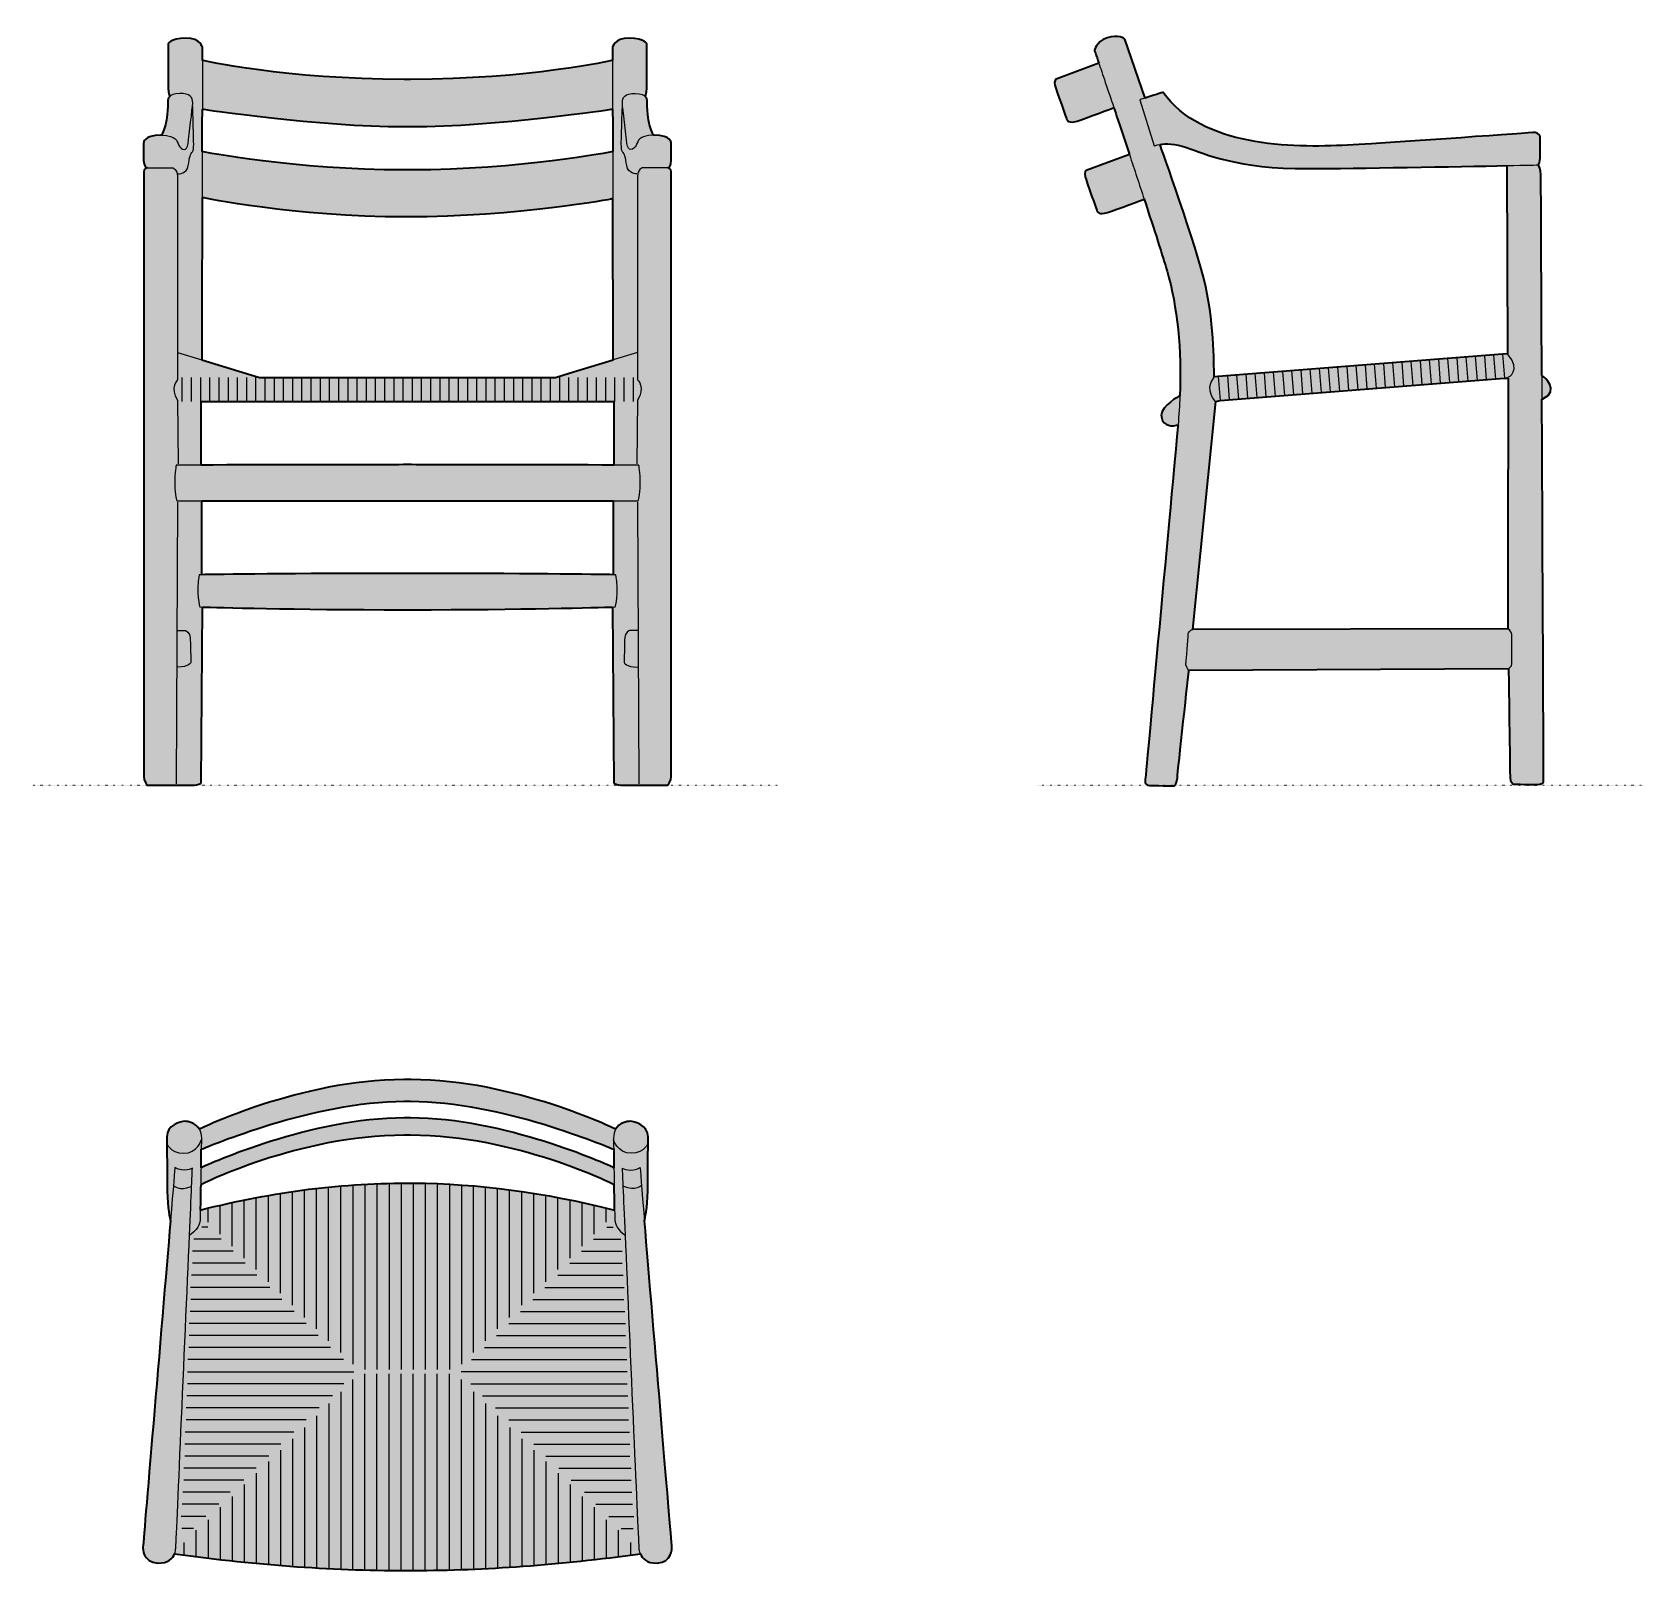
# Model space of a CAD drawing. Header units: millimetres. Extents: x 0 to 1700, y -828 to 794.
import ezdxf

# ---------------------------------------------------------------- set-up
doc = ezdxf.new("R2010")
doc.units = ezdxf.units.MM
doc.linetypes.add('Dots', pattern=[1, 0, -1])
doc.layers.add('Blocks', color=7, linetype='Continuous')
doc.layers.add('Blocks$Fill', color=7, linetype='Continuous', true_color=0xffffff)
for name, color, linetype, lineweight, true_color in [('Blocks$Inner', 7, 'Continuous', 25, 0x007f00), ('Blocks$Outline', 7, 'Continuous', 35, 0xff3f3f), ('Groud', 7, 'Dots', 25, 0x243775)]:
    doc.layers.add(name, color=color, linetype=linetype, lineweight=lineweight, true_color=true_color)

# ---------------------------------------------------------------- blocks, each defined once
blk = doc.blocks.new('CH46 SIde')
at = {"layer": 'Blocks$Fill', "extrusion": (0, 0, -1)}
h = blk.add_hatch(color=256, dxfattribs=at)
h.paths.add_polyline_path([(-93.1, -31.3), (-129, -406.2), (-129, -406.2), (-129, -406.2), (-129, -406.3), (-129, -406.3), (-129, -406.4), (-128.9, -406.5), (-128.9, -406.6), (-128.8, -406.7), (-128.7, -406.8), (-128.7, -406.9), (-128.6, -407), (-128.5, -407.1), (-128.4, -407.3), (-128.3, -407.4), (-128.1, -407.6), (-128.1, -407.6), (-128, -407.7), (-127.9, -407.8), (-127.8, -407.8), (-127.8, -407.9), (-127.7, -408), (-127.6, -408), (-127.5, -408.1), (-127.4, -408.2), (-127.3, -408.3), (-127.3, -408.3), (-127.2, -408.4), (-127.1, -408.4), (-127, -408.5), (-126.8, -408.6), (-126.7, -408.6), (-126.6, -408.7), (-126.5, -408.7), (-126.4, -408.8), (-126.3, -408.8), (-126.2, -408.9), (-126, -408.9), (-125.9, -409), (-125.8, -409), (-125.6, -409), (-125.5, -409.1), (-125.3, -409.1), (-125.2, -409.1), (-125, -409.1), (-124.9, -409.2), (-124.7, -409.2), (-124.6, -409.2), (-124.4, -409.2), (-124.2, -409.2), (-98.5, -409.8), (-98.5, -409.8), (-98.4, -409.8), (-98.4, -409.8), (-98.4, -409.8), (-98.4, -409.8), (-98.4, -409.8), (-98.4, -409.8), (-98.3, -409.8), (-98.3, -409.7), (-98.3, -409.7), (-98.2, -409.7), (-98.2, -409.7), (-98.1, -409.7), (-98.1, -409.6), (-98, -409.6), (-98, -409.6), (-97.9, -409.5), (-97.9, -409.5), (-97.8, -409.5), (-97.7, -409.4), (-97.7, -409.4), (-97.6, -409.3), (-97.5, -409.3), (-97.5, -409.2), (-97.4, -409.1), (-97.3, -409.1), (-97.3, -409), (-97.2, -408.9), (-97.1, -408.8), (-97, -408.7), (-97, -408.6), (-96.9, -408.5), (-96.8, -408.4), (-96.7, -408.3), (-96.6, -408.2), (-96.6, -408.1), (-96.5, -407.9), (-96.4, -407.8), (-96.3, -407.6), (-96.3, -407.5), (-96.2, -407.3), (-96.1, -407.2), (-96, -407), (-96, -406.8), (-95.9, -406.6), (-95.8, -406.4), (-95.7, -406.2), (-95.7, -406), (-95.5, -405.6), (-95.4, -405.1), (-95.3, -404.6), (-95.2, -404), (-95.1, -403.4), (-95, -402.8), (-94.9, -402.1), (-94.9, -401.4), (-88.3, -341.8), (-82.3, -288), (254.8, -287.4), (254.8, -287.4), (254.8, -287.5), (254.8, -287.5), (254.8, -287.8), (254.8, -288.7), (254.9, -292.2), (255, -304.8), (255.4, -343.4), (256, -402.6), (256, -402.8), (256, -403), (256.1, -403.2), (256.1, -403.4), (256.1, -403.5), (256.1, -403.7), (256.2, -403.9), (256.2, -404.1), (256.2, -404.3), (256.3, -404.4), (256.3, -404.6), (256.4, -404.8), (256.4, -404.9), (256.5, -405.1), (256.5, -405.2), (256.6, -405.4), (256.7, -405.6), (256.7, -405.7), (256.8, -405.8), (256.9, -406), (256.9, -406.1), (257, -406.3), (257.1, -406.4), (257.2, -406.5), (257.3, -406.8), (257.5, -407), (257.7, -407.3), (257.8, -407.5), (258, -407.7), (258.2, -407.9), (258.3, -408.1), (258.5, -408.2), (258.6, -408.4), (258.8, -408.5), (258.9, -408.6), (259.1, -408.8), (259.2, -408.9), (259.3, -409), (259.5, -409.1), (259.6, -409.2), (259.6, -409.2), (259.6, -409.2), (284.8, -409.8), (285, -409.8), (285.2, -409.8), (285.3, -409.8), (285.5, -409.8), (285.7, -409.8), (285.8, -409.7), (286, -409.7), (286.1, -409.7), (286.5, -409.6), (286.8, -409.6), (287.1, -409.5), (287.4, -409.4), (287.7, -409.3), (287.9, -409.2), (288.2, -409.1), (288.5, -409), (288.8, -408.9), (289, -408.8), (289.2, -408.7), (289.5, -408.6), (289.7, -408.5), (289.9, -408.4), (290.3, -408.2), (290.6, -408), (290.9, -407.8), (291.1, -407.6), (291.3, -407.5), (291.4, -407.4), (291.4, -407.4), (291.4, -407.4), (291, -3.6), (292, -3.1), (292.9, -2.7), (293.7, -2.3), (294.1, -2.1), (294.5, -1.8), (294.8, -1.6), (295.2, -1.4), (295.5, -1.2), (295.9, -0.9), (296.2, -0.7), (296.5, -0.5), (296.8, -0.2), (297, 0), (297.3, 0.2), (297.6, 0.5), (297.8, 0.7), (298, 0.9), (298.3, 1.2), (298.5, 1.4), (298.7, 1.6), (298.9, 1.9), (299, 2.1), (299.2, 2.4), (299.4, 2.6), (299.5, 2.9), (299.7, 3.1), (299.8, 3.3), (299.9, 3.6), (300, 3.8), (300.1, 4.1), (300.2, 4.3), (300.3, 4.6), (300.4, 4.8), (300.4, 5.1), (300.5, 5.3), (300.6, 5.5), (300.6, 5.8), (300.6, 6), (300.7, 6.3), (300.7, 6.5), (300.7, 6.8), (300.7, 7), (300.7, 7.3), (300.7, 7.5), (300.7, 7.7), (300.7, 8), (300.6, 8.2), (300.6, 8.5), (300.6, 8.7), (300.5, 8.9), (300.5, 9.2), (300.4, 9.4), (300.4, 9.7), (300.3, 9.9), (300.2, 10.1), (300.2, 10.4), (300.1, 10.6), (300, 10.8), (299.9, 11), (299.7, 11.5), (299.5, 11.9), (299.3, 12.4), (299.1, 12.8), (298.8, 13.2), (298.6, 13.7), (298.3, 14.1), (298, 14.5), (297.8, 14.9), (297.5, 15.2), (297.2, 15.6), (296.9, 16), (296.3, 16.6), (295.8, 17.3), (295.2, 17.9), (294.7, 18.4), (294.2, 18.9), (293.8, 19.3), (293.4, 19.6), (292.8, 20.1), (292.7, 20.2), (292.6, 20.3), (292.6, 20.3), (292.6, 20.3), (292.6, 20.3), (291, 21.5), (290.8, 233.2), (290.8, 233.6), (290.8, 234.1), (290.8, 234.5), (290.7, 235), (290.7, 235.5), (290.6, 235.9), (290.5, 236.4), (290.4, 236.8), (290.3, 237.7), (290.1, 238.5), (289.8, 239.3), (289.6, 240.1), (289.4, 240.8), (289.2, 241.4), (288.8, 242.5), (288.5, 243.1), (288.4, 243.4), (288.5, 243.6), (288.7, 244.1), (289, 244.9), (289.3, 245.9), (289.5, 246.4), (289.7, 247), (289.8, 247.6), (289.9, 248.2), (290, 248.5), (290.1, 248.8), (290.1, 249.1), (290.1, 249.4), (290.2, 249.7), (290.2, 250), (290.2, 250.3), (290.2, 250.4), (290.2, 250.6), (290.2, 263.1), (290.2, 273.4), (290.2, 273.4), (290.2, 273.4), (290.1, 273.6), (290, 273.8), (289.9, 274), (289.8, 274.2), (289.7, 274.4), (289.6, 274.5), (289.5, 274.7), (289.3, 274.9), (289.2, 275.1), (289, 275.3), (288.9, 275.5), (288.7, 275.7), (288.5, 275.9), (288.4, 276), (288.3, 276.1), (288.2, 276.2), (288.1, 276.2), (288, 276.3), (287.9, 276.4), (287.8, 276.5), (287.7, 276.6), (287.6, 276.7), (287.4, 276.8), (287.3, 276.8), (287.2, 276.9), (287.1, 277), (286.9, 277.1), (286.8, 277.1), (286.7, 277.2), (286.5, 277.2), (286.4, 277.3), (286.2, 277.4), (286.1, 277.4), (285.9, 277.4), (285.8, 277.5), (285.7, 277.5), (285.6, 277.5), (285.6, 277.5), (285.5, 277.5), (285.4, 277.5), (285.3, 277.5), (285.2, 277.6), (285.2, 277.6), (285.1, 277.6), (285, 277.6), (284.9, 277.6), (284.8, 277.6), (284.7, 277.6), (282.7, 277.5), (75.4, 264.5), (63.2, 264.2), (50.4, 264.1), (37.2, 264.4), (23.7, 265.1), (16.9, 265.7), (10.1, 266.3), (3.2, 267.1), (-3.6, 268.1), (-10.5, 269.2), (-17.3, 270.5), (-24, 271.9), (-30.6, 273.5), (-37.2, 275.4), (-43.7, 277.4), (-46.9, 278.5), (-50, 279.7), (-53.2, 280.9), (-56.3, 282.2), (-59.3, 283.5), (-62.3, 284.9), (-65.3, 286.3), (-68.2, 287.8), (-71.1, 289.4), (-73.9, 291), (-76.7, 292.8), (-79.5, 294.5), (-82.1, 296.4), (-84.8, 298.3), (-87.3, 300.2), (-89.8, 302.3), (-92.3, 304.4), (-94.6, 306.6), (-97, 308.9), (-99.2, 311.2), (-101.4, 313.6), (-103.5, 316.1), (-105.5, 318.7), (-107.5, 321.4), (-107.5, 321.4), (-126.4, 315.3), (-147.6, 377.7), (-147.6, 377.7), (-147.6, 377.7), (-147.6, 377.7), (-147.7, 377.8), (-147.7, 377.8), (-147.8, 377.9), (-147.9, 378), (-148.1, 378.1), (-148.3, 378.2), (-148.6, 378.4), (-148.9, 378.5), (-149.2, 378.7), (-149.5, 378.9), (-149.9, 379), (-150.4, 379.2), (-150.8, 379.4), (-151.3, 379.6), (-151.9, 379.8), (-152.4, 379.9), (-153, 380.1), (-153.4, 380.1), (-153.7, 380.2), (-154, 380.3), (-154.4, 380.3), (-154.7, 380.4), (-155.1, 380.4), (-155.4, 380.4), (-155.8, 380.5), (-156.2, 380.5), (-156.6, 380.5), (-157, 380.5), (-157.4, 380.5), (-157.8, 380.5), (-158.3, 380.5), (-158.7, 380.5), (-159.1, 380.5), (-159.6, 380.4), (-160.1, 380.4), (-160.5, 380.3), (-161, 380.3), (-161.5, 380.2), (-162, 380.1), (-162.5, 380), (-163, 379.9), (-163.5, 379.8), (-164, 379.6), (-164.6, 379.5), (-165.1, 379.3), (-165.7, 379.1), (-166.2, 378.9), (-166.8, 378.7), (-167.3, 378.5), (-167.8, 378.3), (-168.4, 378.1), (-168.8, 377.9), (-169.3, 377.6), (-169.8, 377.4), (-170.2, 377.2), (-170.7, 376.9), (-171.1, 376.7), (-171.5, 376.4), (-171.9, 376.2), (-172.3, 375.9), (-172.7, 375.6), (-173, 375.4), (-173.4, 375.1), (-173.7, 374.8), (-174, 374.6), (-174.3, 374.3), (-174.6, 374), (-174.9, 373.7), (-175.2, 373.5), (-175.4, 373.2), (-175.7, 372.9), (-175.9, 372.6), (-176.1, 372.4), (-176.4, 372.1), (-176.6, 371.8), (-176.8, 371.6), (-177, 371.3), (-177.2, 371), (-177.3, 370.8), (-177.5, 370.5), (-177.6, 370.3), (-177.8, 370), (-177.9, 369.8), (-178.2, 369.3), (-178.4, 368.8), (-178.6, 368.4), (-178.8, 368), (-178.9, 367.6), (-179.1, 367.2), (-179.2, 366.9), (-179.2, 366.6), (-179.3, 366.4), (-179.4, 366.1), (-179.4, 366), (-179.4, 365.8), (-179.4, 365.8), (-179.4, 365.7), (-179.4, 365.7), (-174.9, 352.3), (-220.2, 335.8), (-220.2, 335.8), (-220.2, 335.8), (-220.2, 335.8), (-220.2, 335.8), (-220.2, 335.7), (-220.3, 335.7), (-220.3, 335.7), (-220.4, 335.6), (-220.4, 335.6), (-220.5, 335.5), (-220.6, 335.4), (-220.6, 335.3), (-220.7, 335.2), (-220.8, 335.1), (-220.8, 335.1), (-220.9, 335), (-220.9, 334.9), (-221, 334.9), (-221, 334.8), (-221, 334.7), (-221.1, 334.6), (-221.1, 334.5), (-221.2, 334.4), (-221.2, 334.4), (-221.3, 334.3), (-221.3, 334.2), (-221.3, 334.1), (-221.4, 333.9), (-221.4, 333.8), (-221.5, 333.7), (-221.5, 333.6), (-221.5, 333.5), (-221.6, 333.4), (-221.6, 333.2), (-221.6, 333.1), (-221.6, 333), (-221.7, 332.8), (-221.7, 332.7), (-221.7, 332.5), (-221.7, 332.4), (-221.7, 332.2), (-221.7, 332.1), (-221.7, 331.9), (-221.8, 331.7), (-221.8, 331.6), (-221.7, 331.4), (-221.7, 331.2), (-221.7, 331), (-221.7, 330.8), (-221.7, 330.6), (-221.7, 330.4), (-221.6, 330.2), (-221.6, 330), (-221.6, 329.8), (-221.5, 329.6), (-221.5, 329.4), (-221.4, 329.2), (-221.3, 328.6), (-221.1, 328), (-220.5, 326.2), (-218.9, 321.4), (-214.7, 309.1), (-210.6, 297.6), (-209.3, 293.9), (-208.9, 292.9), (-208.9, 292.7), (-208.8, 292.6), (-208.8, 292.6), (-208.8, 292.6), (-208.8, 292.6), (-208.8, 292.6), (-208.8, 292.6), (-208.8, 292.6), (-208.8, 292.6), (-208.8, 292.5), (-208.8, 292.5), (-208.8, 292.5), (-208.8, 292.5), (-208.7, 292.4), (-208.7, 292.4), (-208.7, 292.4), (-208.7, 292.3), (-208.6, 292.3), (-208.6, 292.2), (-208.6, 292.1), (-208.5, 292.1), (-208.5, 292), (-208.4, 292), (-208.3, 291.9), (-208.3, 291.8), (-208.2, 291.8), (-208.1, 291.7), (-208, 291.6), (-208, 291.5), (-207.9, 291.5), (-207.8, 291.4), (-207.7, 291.3), (-207.6, 291.3), (-207.5, 291.2), (-207.3, 291.1), (-207.2, 291), (-207.1, 291), (-206.9, 290.9), (-206.8, 290.8), (-206.6, 290.8), (-206.5, 290.7), (-206.3, 290.7), (-206.1, 290.6), (-206, 290.6), (-205.8, 290.5), (-205.6, 290.5), (-205.4, 290.4), (-205.2, 290.4), (-205, 290.4), (-204.7, 290.3), (-204.5, 290.3), (-204.3, 290.3), (-204, 290.3), (-203.8, 290.3), (-203.5, 290.3), (-203.2, 290.3), (-202.9, 290.3), (-202.7, 290.3), (-202.4, 290.4), (-202, 290.4), (-201.7, 290.5), (-201.4, 290.5), (-201.1, 290.6), (-200.7, 290.6), (-200.4, 290.7), (-199.6, 290.9), (-198.8, 291.1), (-198, 291.4), (-175.5, 299.4), (-164.4, 303.4), (-160.9, 304.7), (-160, 305), (-159.7, 305.1), (-159.7, 305.2), (-159.6, 305.2), (-159.6, 305.2), (-159.6, 305.2), (-159.3, 305.3), (-143, 255.9), (-188.6, 239.3), (-188.6, 239.3), (-188.6, 239.3), (-188.6, 239.3), (-188.6, 239.3), (-188.6, 239.3), (-188.7, 239.2), (-188.7, 239.2), (-188.8, 239.1), (-188.8, 239.1), (-188.9, 239), (-189, 238.9), (-189, 238.8), (-189.1, 238.7), (-189.2, 238.7), (-189.2, 238.6), (-189.3, 238.5), (-189.3, 238.5), (-189.3, 238.4), (-189.4, 238.3), (-189.4, 238.2), (-189.5, 238.1), (-189.5, 238.1), (-189.6, 238), (-189.6, 237.9), (-189.7, 237.8), (-189.7, 237.7), (-189.7, 237.6), (-189.8, 237.5), (-189.8, 237.4), (-189.9, 237.2), (-189.9, 237.1), (-189.9, 237), (-190, 236.9), (-190, 236.7), (-190, 236.6), (-190, 236.5), (-190.1, 236.3), (-190.1, 236.2), (-190.1, 236), (-190.1, 235.9), (-190.1, 235.7), (-190.1, 235.6), (-190.1, 235.4), (-190.1, 235.2), (-190.1, 235.1), (-190.1, 234.9), (-190.1, 234.7), (-190.1, 234.5), (-190.1, 234.3), (-190.1, 234.2), (-190.1, 234), (-190, 233.8), (-190, 233.5), (-190, 233.3), (-189.9, 233.1), (-189.9, 232.9), (-189.8, 232.7), (-189.7, 232.2), (-189.5, 231.5), (-187.3, 224.9), (-177.2, 196.1), (-177.2, 196.1), (-177.2, 196.1), (-177.2, 196.1), (-177.2, 196), (-177.2, 196), (-177.2, 196), (-177.1, 196), (-177.1, 195.9), (-177.1, 195.9), (-177.1, 195.8), (-177, 195.8), (-177, 195.7), (-176.9, 195.7), (-176.9, 195.6), (-176.8, 195.5), (-176.8, 195.5), (-176.7, 195.4), (-176.7, 195.4), (-176.6, 195.3), (-176.5, 195.2), (-176.4, 195.1), (-176.4, 195.1), (-176.3, 195), (-176.2, 194.9), (-176.1, 194.9), (-176, 194.8), (-175.8, 194.7), (-175.7, 194.6), (-175.6, 194.6), (-175.5, 194.5), (-175.3, 194.4), (-175.2, 194.4), (-175, 194.3), (-174.9, 194.2), (-174.7, 194.2), (-174.5, 194.1), (-174.4, 194.1), (-174.2, 194), (-174, 194), (-173.8, 194), (-173.6, 193.9), (-173.4, 193.9), (-173.1, 193.9), (-172.9, 193.8), (-172.7, 193.8), (-172.4, 193.8), (-172.2, 193.8), (-171.9, 193.8), (-171.6, 193.8), (-171.3, 193.8), (-171, 193.9), (-170.7, 193.9), (-170.4, 193.9), (-170.1, 194), (-169.8, 194), (-169.5, 194.1), (-169.1, 194.2), (-168.8, 194.2), (-168, 194.4), (-167.2, 194.6), (-166.4, 194.9), (-143.8, 202.9), (-132.8, 207), (-129.3, 208.2), (-128.4, 208.6), (-128.1, 208.7), (-128, 208.7), (-128, 208.7), (-128, 208.7), (-128, 208.7), (-127.7, 208.8), (-113.4, 164.3), (-103.8, 133), (-101.9, 125.8), (-100.1, 118.5), (-98.4, 111), (-96.9, 103.3), (-95.6, 95.6), (-94.4, 87.6), (-93.3, 79.5), (-92.5, 71.3), (-91.7, 63), (-91.1, 54.5), (-90.7, 46), (-90.4, 37.2), (-90.3, 19.5), (-90.8, 1.3), (-91.3, 1.1), (-91.3, 1.1), (-91.3, 1.1), (-91.3, 1.1), (-91.3, 1), (-91.5, 0.9), (-92.1, 0.6), (-93, 0.1), (-94.3, -0.7), (-95.7, -1.6), (-97.3, -2.7), (-99.1, -3.9), (-100, -4.5), (-100.9, -5.2), (-101.8, -5.9), (-102.6, -6.7), (-103.5, -7.5), (-104.4, -8.2), (-105.2, -9.1), (-106, -9.9), (-106.4, -10.3), (-106.7, -10.7), (-107.1, -11.2), (-107.5, -11.6), (-107.8, -12), (-108.1, -12.5), (-108.4, -12.9), (-108.7, -13.3), (-108.9, -13.8), (-109.2, -14.2), (-109.3, -14.5), (-109.4, -14.7), (-109.5, -14.9), (-109.6, -15.1), (-109.7, -15.3), (-109.8, -15.6), (-109.9, -15.8), (-110, -16), (-110, -16.2), (-110.1, -16.5), (-110.2, -16.7), (-110.2, -16.9), (-110.3, -17.2), (-110.3, -17.4), (-110.4, -17.6), (-110.4, -17.8), (-110.4, -18.1), (-110.4, -18.3), (-110.4, -18.5), (-110.4, -18.7), (-110.4, -19.2), (-110.4, -19.6), (-110.4, -20), (-110.4, -20.5), (-110.3, -20.9), (-110.2, -21.3), (-110.2, -21.7), (-110.1, -22), (-110, -22.4), (-109.9, -22.8), (-109.8, -23.1), (-109.7, -23.5), (-109.5, -23.8), (-109.4, -24.2), (-109.3, -24.5), (-109.1, -24.8), (-108.9, -25.1), (-108.8, -25.4), (-108.6, -25.7), (-108.4, -26), (-108.2, -26.2), (-108, -26.5), (-107.8, -26.8), (-107.5, -27), (-107.3, -27.2), (-107.1, -27.5), (-106.8, -27.7), (-106.6, -27.9), (-106.3, -28.1), (-106, -28.3), (-105.8, -28.5), (-105.5, -28.6), (-105.2, -28.8), (-104.9, -28.9), (-104.6, -29.1), (-104.3, -29.2), (-104, -29.4), (-103.7, -29.5), (-103.4, -29.6), (-103.1, -29.7), (-102.7, -29.8), (-102.4, -29.9), (-102.1, -29.9), (-101.7, -30), (-101.4, -30.1), (-101, -30.1), (-100.7, -30.2), (-100.3, -30.2), (-100, -30.2), (-99.6, -30.2), (-99.2, -30.2), (-98.9, -30.2), (-98.5, -30.2), (-98.1, -30.2), (-97.7, -30.2), (-97.4, -30.1), (-97, -30.1), (-96.6, -30), (-96.2, -30), (-95.8, -29.9), (-95.4, -29.8), (-95, -29.7), (-94.6, -29.6), (-94.3, -29.5), (-92.8, -29.1)], flags=0)
h.paths.add_polyline_path([(254.2, -245.5), (-78.1, -244.9), (-78.1, -244.8), (-78.1, -244.8), (-78, -244.7), (-78, -244.2), (-77.8, -242.2), (-77, -234.5), (-74.1, -207.4), (-65.5, -124.9), (-56.8, -42.4), (-53.9, -15.2), (-53.1, -7.6), (-52.9, -5.6), (-52.9, -5.1), (-52.9, -5), (-52.9, -4.9), (-52.9, -4.9), (-48.4, -3.6), (251.7, 18.6), (255.4, 18.9), (254.8, -119.1), (254.4, -206.3), (254.3, -234.7), (254.2, -242.7), (254.2, -244.7), (254.2, -245.3), (254.2, -245.4), (254.2, -245.4)], flags=0)
h.paths.add_polyline_path([(-111, 266.4), (-109.8, 266.5), (-108.5, 266.7), (-107.2, 266.8), (-105.7, 266.9), (-104.2, 266.9), (-102.6, 266.9), (-100.9, 266.9), (-99.2, 266.8), (-97.3, 266.6), (-95.4, 266.4), (-93.5, 266), (-91.5, 265.7), (-89.4, 265.2), (-88.3, 264.9), (-87.3, 264.6), (-86.2, 264.3), (-85.1, 263.9), (-84, 263.6), (-64.9, 256.6), (-59.3, 254.7), (-53.2, 252.8), (-46.5, 250.9), (-39.2, 249.1), (-31.3, 247.3), (-22.7, 245.7), (-13.4, 244.2), (-3.4, 242.9), (7.4, 241.9), (19, 241.1), (31.5, 240.6), (44.9, 240.4), (254.8, 242.8), (254.8, 44.3), (249.8, 43.9), (-54.7, 21.4), (-54.7, 32.9), (-54.9, 43.1), (-55.4, 55.5), (-56.4, 69.7), (-57.9, 84.9), (-58.9, 92.7), (-60.1, 100.6), (-61.5, 108.5), (-63.1, 116.2), (-65.2, 125.1), (-67.9, 135.2), (-74.5, 157.9), (-90.4, 207), (-104.4, 247.9), (-108.8, 260.4), (-110, 263.8), (-110.3, 264.7), (-110.4, 264.9), (-110.4, 265), (-110.4, 265), (-110.4, 265)], flags=0)
at = {"layer": 'Blocks$Inner'}
for points in [[(-249.8, 44), (-251.7, 18.6)], [(-240.1, 43.2), (-242, 17.9)], [(-230.5, 42.5), (-232.3, 17.2)], [(-220.8, 41.8), (-222.7, 16.5)], [(-211.1, 41.1), (-213, 15.8)], [(-201.4, 40.4), (-203.3, 15.1)], [(-191.7, 39.7), (-193.6, 14.3)], [(-182.1, 38.9), (-183.9, 13.6)], [(-172.4, 38.2), (-174.3, 12.9)], [(-162.7, 37.5), (-164.6, 12.2)], [(-153, 36.8), (-154.9, 11.5)], [(-143.3, 36.1), (-145.2, 10.8)], [(-133.7, 35.4), (-135.5, 10)], [(-124, 34.6), (-125.9, 9.3)], [(-114.3, 33.9), (-116.2, 8.6)], [(-104.6, 33.2), (-106.5, 7.9)], [(-94.9, 32.5), (-96.8, 7.2)], [(-85.3, 31.8), (-87.1, 6.4)], [(-75.6, 31.1), (-77.5, 5.7)], [(-65.9, 30.3), (-67.8, 5)], [(-56.2, 29.6), (-58.1, 4.3)], [(-46.5, 28.9), (-48.4, 3.6)], [(-36.9, 28.2), (-38.7, 2.9)], [(-27.2, 27.5), (-29, 2.1)], [(-17.5, 26.8), (-19.4, 1.4)], [(-7.8, 26), (-9.7, 0.7)], [(1.9, 25.3), (0, 0)], [(11.6, 24.6), (9.7, -0.7)], [(21.2, 23.9), (19.4, -1.4)], [(30.9, 23.2), (29, -2.2)], [(40.6, 22.5), (38.7, -2.9)], [(50.3, 21.7), (48.4, -3.6)]]:
    blk.add_lwpolyline(points, dxfattribs=at)
for points in [[(174.9, 352.3), (171.3, 341.4), (165.8, 324.8), (159.3, 305.3)], [(143, 255.9), (137.9, 240.1), (132.6, 224.1), (127.7, 208.8)], [(-254.8, 242.8), (-275.3, 243.2), (-288.4, 243.4), (-288.4, 243.4)], [(-291, 21.5), (-291, 13.2), (-291, 4.9), (-291, -3.6)], [(52.9, -4.9), (52.9, -4.9), (65.5, 7.1), (54.7, 20.9)], [(54.7, 20.9), (54.7, 20.9), (54.7, 21.1), (54.7, 21.4)], [(90.8, 1.3), (91.2, -8.7), (91.9, -18.8), (92.8, -29.1)], [(82.3, -288), (82.3, -288), (86.5, -284.4), (85.3, -277.8)]]:
    blk.add_open_spline(points, degree=3, dxfattribs=at)
for points, knots in [([(126.4, 315.3), (129.7, 314.3), (132, 313.6), (132, 313.6), (132, 313.6), (117, 265), (117, 265), (117, 265), (114.8, 265.8), (111, 266.4)], [5.690469, 5.690469, 5.690469, 5.690469, 6, 6, 6, 7, 7, 7, 7.391865, 7.391865, 7.391865, 7.391865]), ([(-255.4, 18.9), (-255.4, 19.4), (-255.4, 19.7), (-255.4, 19.7), (-255.4, 19.7), (-270.4, 26.3), (-254.8, 44.3)], [9.969016, 9.969016, 9.969016, 9.969016, 10, 10, 10, 11, 11, 11, 11]), ([(-254.8, -287.4), (-254.8, -287.4), (-258.4, -285.6), (-258.4, -282), (-258.4, -278.4), (-258.4, -251.5), (-258.4, -251.5), (-258.4, -251.5), (-257.2, -245.5), (-254.2, -245.5)], [6, 6, 6, 6, 7, 7, 7, 8, 8, 8, 9, 9, 9, 9]), ([(85.3, -277.8), (84.1, -271.2), (82.9, -249.1), (82.9, -249.1), (82.9, -249.1), (81.1, -245.5), (78.1, -244.9)], [11, 11, 11, 11, 12, 12, 12, 13, 13, 13, 13])]:
    blk.add_open_spline(points, degree=3, knots=knots, dxfattribs=at)
at = {"layer": 'Blocks$Outline'}
for p, q in [((126.4, 315.3), (147.6, 377.7)), ((174.9, 352.3), (220.2, 335.8)), ((159.6, 305.2), (159.3, 305.3)), ((143, 255.9), (188.6, 239.3)), ((128, 208.7), (127.7, 208.8)), ((-292.6, 20.3), (-291, 21.5)), ((90.8, 1.3), (91.3, 1.1)), ((-291, -3.6), (-292, -3.1)), ((94.3, -29.5), (92.8, -29.1))]:
    blk.add_line(p, q, dxfattribs=at)
for points in [[(110.4, 265), (111, 266.4)], [(-254.8, 242.8), (-254.8, 44.3), (-249.8, 43.9), (50.3, 21.7), (54.7, 21.4)], [(52.9, -4.9), (48.4, -3.6), (-251.7, 18.6), (-255.4, 18.9)], [(-254.2, -245.5), (78.1, -244.9)], [(82.3, -288), (-254.8, -287.4)]]:
    blk.add_lwpolyline(points, dxfattribs=at)
for points in [[(147.6, 377.7), (147.6, 377.7), (154.2, 383.1), (166.2, 378.9)], [(221.4, 329.2), (220.2, 324.4), (208.8, 292.6), (208.8, 292.6)], [(220.2, 335.8), (220.2, 335.8), (222.6, 334), (221.4, 329.2)], [(159.3, 305.3), (154.3, 290.1), (148.7, 273.1), (143, 255.9)], [(198, 291.4), (189, 294.4), (159.6, 305.2), (159.6, 305.2)], [(208.8, 292.6), (208.8, 292.6), (207, 288.4), (198, 291.4)], [(63.1, 116.2), (72.7, 160), (110.4, 265), (110.4, 265)], [(188.6, 239.3), (188.6, 239.3), (191, 237.5), (189.8, 232.7)], [(127.7, 208.8), (117.2, 176.4), (108, 147.7), (103.8, 133)], [(166.4, 194.9), (157.4, 197.9), (128, 208.7), (128, 208.7)], [(103.8, 133), (93, 95.1), (88.7, 50.3), (90.8, 1.3)], [(54.7, 21.4), (54.6, 27.1), (54.1, 75.1), (63.1, 116.2)], [(-292, -3.1), (-311.2, 5.9), (-292.6, 20.3), (-292.6, 20.3)], [(-255.4, 18.9), (-255.4, 3.5), (-254.2, -245.5), (-254.2, -245.5)], [(91.3, 1.1), (91.3, 1.1), (110.4, -9.1), (110.4, -18.7)], [(78.1, -244.9), (78.1, -244.9), (52.9, -4.9), (52.9, -4.9)], [(92.8, -29.1), (92.9, -29.9), (93, -30.6), (93.1, -31.3)], [(110.4, -18.7), (110.4, -28.3), (102.6, -31.9), (94.3, -29.5)], [(-254.8, -287.4), (-254.8, -287.4), (-256, -398.4), (-256, -402.6)]]:
    blk.add_open_spline(points, degree=3, dxfattribs=at)
for points, knots in [([(166.2, 378.9), (178.2, 374.7), (179.4, 365.7), (179.4, 365.7), (179.4, 365.7), (177.8, 360.8), (174.9, 352.3)], [28.360149, 28.360149, 28.360149, 28.360149, 29.360149, 29.360149, 29.360149, 29.523251, 29.523251, 29.523251, 29.523251]), ([(-288.4, 243.4), (-288.4, 243.4), (-290.2, 247.6), (-290.2, 250.6), (-290.2, 253.6), (-290.2, 273.4), (-290.2, 273.4), (-290.2, 273.4), (-288.4, 277.6), (-284.8, 277.6), (-281.2, 277.6), (-146.3, 268), (-86.9, 265), (-27.5, 262), (66.7, 263.8), (107.5, 321.4), (107.5, 321.4), (119.2, 317.6), (126.4, 315.3)], [20.015045, 20.015045, 20.015045, 20.015045, 21.015045, 21.015045, 21.015045, 22.015045, 22.015045, 22.015045, 23.015045, 23.015045, 23.015045, 24.015045, 24.015045, 24.015045, 25.015045, 25.015045, 25.015045, 25.705514, 25.705514, 25.705514, 25.705514]), ([(111, 266.4), (104.9, 267.3), (94.9, 267.6), (82.9, 263.2), (63.1, 256), (28.9, 240.4), (-44.9, 240.4), (-98.2, 240.4), (-201.5, 242), (-254.8, 242.8)], [18.492537, 18.492537, 18.492537, 18.492537, 19.100672, 19.100672, 19.100672, 20.100672, 20.100672, 20.100672, 20.822941, 20.822941, 20.822941, 20.822941]), ([(-291, 21.5), (-290.9, 137.1), (-290.8, 231.4), (-290.8, 233.2), (-290.8, 238), (-288.4, 243.4), (-288.4, 243.4)], [18.632412, 18.632412, 18.632412, 18.632412, 19.015045, 19.015045, 19.015045, 20.015045, 20.015045, 20.015045, 20.015045]), ([(189.8, 232.7), (188.6, 227.9), (177.2, 196.1), (177.2, 196.1), (177.2, 196.1), (175.4, 191.9), (166.4, 194.9)], [39.225029, 39.225029, 39.225029, 39.225029, 40.225029, 40.225029, 40.225029, 41.225029, 41.225029, 41.225029, 41.225029]), ([(-284.8, -409.8), (-288.4, -409.8), (-291.4, -407.4), (-291.4, -407.4), (-291.4, -407.4), (-291.2, -186.1), (-291, -3.6)], [14, 14, 14, 14, 15, 15, 15, 15.590026, 15.590026, 15.590026, 15.590026]), ([(93.1, -31.3), (99.1, -93.1), (129, -406.2), (129, -406.2), (129, -406.2), (127.8, -409.2), (124.2, -409.2)], [5, 5, 5, 5, 6, 6, 6, 7, 7, 7, 7]), ([(124.2, -409.2), (120.6, -409.2), (98.5, -409.8), (98.5, -409.8), (98.5, -409.8), (95.5, -409.2), (94.9, -401.4), (94.3, -393.6), (82.3, -288), (82.3, -288)], [7, 7, 7, 7, 8, 8, 8, 9, 9, 9, 10, 10, 10, 10]), ([(-256, -402.6), (-256, -406.8), (-259.6, -409.2), (-259.6, -409.2), (-259.6, -409.2), (-281.2, -409.8), (-284.8, -409.8)], [12, 12, 12, 12, 13, 13, 13, 14, 14, 14, 14])]:
    blk.add_open_spline(points, degree=3, knots=knots, dxfattribs=at)
blk = doc.blocks.new('CH46 Top')
at = {"layer": 'Blocks$Fill'}
h = blk.add_hatch(color=256, dxfattribs=at)
h.paths.add_polyline_path([(-238.9, -194.1), (-173.1, -202.2), (-141.1, -205.3), (-109.7, -207.7), (-78.7, -209.6), (-48.1, -210.9), (-17.6, -211.6), (12.7, -211.8), (70.4, -210.6), (128.9, -207.3), (189.3, -201.9), (252.4, -194.1), (252.6, -194.6), (252.8, -195), (253, -195.5), (253.2, -196), (253.5, -196.4), (253.6, -196.6), (253.8, -196.9), (253.9, -197.1), (254.1, -197.3), (254.2, -197.5), (254.4, -197.8), (254.5, -198), (254.7, -198.2), (254.9, -198.4), (255.1, -198.6), (255.3, -198.8), (255.5, -199), (255.7, -199.2), (255.9, -199.5), (256.1, -199.7), (256.3, -199.8), (256.5, -200), (256.7, -200.2), (257, -200.4), (257.2, -200.6), (257.5, -200.8), (257.7, -201), (258, -201.1), (258.3, -201.3), (258.5, -201.5), (258.8, -201.6), (259.1, -201.8), (259.4, -201.9), (259.7, -202.1), (260, -202.2), (260.3, -202.4), (260.7, -202.5), (261, -202.6), (261.3, -202.8), (261.7, -202.9), (262.1, -203), (262.4, -203.1), (262.8, -203.2), (263.2, -203.3), (263.6, -203.4), (264, -203.5), (264.4, -203.5), (264.8, -203.6), (265.2, -203.7), (265.7, -203.7), (266.1, -203.8), (267, -203.9), (268, -203.9), (268.9, -203.9), (270, -203.9), (270.7, -203.9), (271.4, -203.8), (272.1, -203.7), (272.8, -203.7), (273.5, -203.5), (273.8, -203.5), (274.1, -203.4), (274.4, -203.3), (274.7, -203.3), (275, -203.2), (275.3, -203.1), (275.6, -203), (275.9, -202.9), (276.1, -202.8), (276.4, -202.7), (276.7, -202.6), (276.9, -202.5), (277.2, -202.4), (277.4, -202.2), (277.7, -202.1), (277.9, -202), (278.2, -201.9), (278.4, -201.7), (278.6, -201.6), (278.8, -201.5), (279, -201.3), (279.3, -201.2), (279.5, -201), (279.7, -200.9), (279.9, -200.7), (280.1, -200.6), (280.2, -200.4), (280.4, -200.3), (280.6, -200.1), (280.8, -200), (281, -199.8), (281.1, -199.6), (281.3, -199.5), (281.5, -199.3), (281.8, -198.9), (282.1, -198.6), (282.3, -198.2), (282.6, -197.9), (282.9, -197.5), (283.1, -197.1), (283.3, -196.8), (283.5, -196.4), (283.7, -196), (283.9, -195.6), (284.1, -195.3), (284.2, -194.9), (284.4, -194.5), (284.5, -194.2), (284.7, -193.8), (284.8, -193.4), (284.9, -193.1), (285, -192.7), (285.1, -192.4), (285.2, -192), (285.3, -191.4), (285.4, -190.8), (285.5, -190.2), (285.6, -189.6), (285.6, -189.2), (285.7, -188.7), (285.7, -188.4), (285.7, -188.1), (285.7, -187.9), (285.7, -187.7), (285.7, -187.7), (256.7, 156.9), (256.9, 157.8), (256.9, 157.8), (256.9, 157.8), (256.9, 157.8), (256.9, 157.8), (257, 157.9), (257.1, 158.4), (257.4, 160.1), (257.9, 162.8), (258.5, 166.4), (259.1, 170.9), (259.6, 176), (259.8, 178.8), (259.9, 181.7), (260, 184.8), (260.1, 187.9), (260.5, 245.8), (260.5, 246), (260.5, 246.3), (260.5, 246.6), (260.5, 246.8), (260.4, 247.1), (260.4, 247.4), (260.4, 247.6), (260.3, 247.9), (260.3, 248.1), (260.2, 248.4), (260.2, 248.6), (260.1, 248.8), (260, 249.1), (260, 249.3), (259.9, 249.5), (259.8, 249.8), (259.7, 250), (259.6, 250.2), (259.6, 250.5), (259.5, 250.7), (259.4, 250.9), (259.3, 251.1), (259.2, 251.3), (259.1, 251.5), (258.9, 251.8), (258.8, 252), (258.7, 252.2), (258.5, 252.6), (258.2, 253), (257.9, 253.3), (257.6, 253.7), (257.3, 254.1), (257, 254.4), (256.7, 254.8), (256.4, 255.1), (256.1, 255.4), (255.7, 255.8), (255.4, 256.1), (255, 256.4), (254.7, 256.7), (254.3, 256.9), (253.9, 257.2), (253.5, 257.5), (253.1, 257.7), (252.8, 258), (252.4, 258.2), (252, 258.4), (251.6, 258.7), (251.2, 258.9), (250.4, 259.3), (249.6, 259.6), (248.8, 260), (248, 260.3), (247.2, 260.6), (246.5, 260.8), (245.7, 261), (245, 261.2), (244.4, 261.3), (243.7, 261.5), (243.1, 261.6), (242.8, 261.6), (242.6, 261.6), (242.3, 261.7), (242.1, 261.7), (241.8, 261.7), (241.6, 261.7), (241.3, 261.7), (240.9, 261.7), (240.6, 261.7), (240.2, 261.6), (239.7, 261.6), (239.3, 261.5), (238.8, 261.5), (238.3, 261.4), (237.8, 261.3), (237.3, 261.2), (236.8, 261.1), (236.3, 260.9), (235.7, 260.8), (235.2, 260.6), (234.7, 260.4), (234.1, 260.2), (233.5, 259.9), (233, 259.7), (232.4, 259.4), (232.2, 259.3), (231.9, 259.1), (231.6, 258.9), (231.3, 258.8), (231.1, 258.6), (230.8, 258.4), (230.5, 258.2), (230.3, 258), (230, 257.8), (229.8, 257.6), (229.5, 257.4), (229.3, 257.2), (229, 257), (228.8, 256.7), (228.5, 256.5), (228.3, 256.3), (228.1, 256), (227.8, 255.7), (227.6, 255.5), (227.4, 255.2), (227.2, 254.9), (227, 254.6), (226.8, 254.3), (226.6, 254), (226.4, 253.7), (226.2, 253.3), (225.8, 253.6), (225.7, 253.6), (225.7, 253.6), (225.7, 253.6), (225.4, 253.7), (224.5, 254.1), (220.9, 255.8), (207.4, 261.7), (197.7, 265.7), (186.2, 270.1), (173.2, 274.8), (158.8, 279.6), (143.1, 284.5), (126.3, 289.2), (108.5, 293.6), (99.3, 295.6), (89.9, 297.6), (80.4, 299.3), (70.7, 300.9), (60.9, 302.3), (51, 303.5), (41, 304.4), (30.9, 305.1), (20.8, 305.6), (10.7, 305.7), (10.7, 305.7), (10.7, 305.7), (10.7, 305.7), (10.6, 305.7), (10.6, 305.7), (10.3, 305.7), (9.4, 305.7), (6.7, 305.7), (4, 305.7), (3.1, 305.7), (2.9, 305.7), (2.8, 305.7), (2.8, 305.7), (2.8, 305.7), (2.8, 305.7), (2.8, 305.7), (-7.3, 305.6), (-17.5, 305.1), (-27.5, 304.4), (-37.5, 303.5), (-47.4, 302.3), (-57.2, 300.9), (-66.9, 299.3), (-76.5, 297.6), (-85.8, 295.6), (-95, 293.6), (-112.8, 289.2), (-129.6, 284.5), (-145.3, 279.6), (-159.8, 274.8), (-172.8, 270.1), (-184.2, 265.7), (-193.9, 261.7), (-207.5, 255.8), (-211.1, 254.1), (-212, 253.7), (-212.2, 253.6), (-212.3, 253.6), (-212.3, 253.6), (-212.3, 253.6), (-212.7, 253.3), (-212.9, 253.7), (-213.1, 254), (-213.3, 254.3), (-213.5, 254.6), (-213.7, 254.9), (-213.9, 255.2), (-214.2, 255.5), (-214.4, 255.7), (-214.6, 256), (-214.8, 256.3), (-215.1, 256.5), (-215.3, 256.7), (-215.6, 257), (-215.8, 257.2), (-216.1, 257.4), (-216.3, 257.6), (-216.6, 257.8), (-216.8, 258), (-217.1, 258.2), (-217.4, 258.4), (-217.6, 258.6), (-217.9, 258.8), (-218.2, 258.9), (-218.4, 259.1), (-218.7, 259.3), (-219, 259.4), (-219.5, 259.7), (-220.1, 259.9), (-220.6, 260.2), (-221.2, 260.4), (-221.7, 260.6), (-222.3, 260.8), (-222.8, 260.9), (-223.4, 261.1), (-223.9, 261.2), (-224.4, 261.3), (-224.9, 261.4), (-225.4, 261.5), (-225.8, 261.5), (-226.3, 261.6), (-226.7, 261.6), (-227.1, 261.7), (-227.5, 261.7), (-227.8, 261.7), (-228.2, 261.7), (-228.4, 261.7), (-228.6, 261.7), (-228.9, 261.7), (-229.1, 261.6), (-229.4, 261.6), (-229.7, 261.6), (-230.3, 261.5), (-230.9, 261.3), (-231.6, 261.2), (-232.3, 261), (-233, 260.8), (-233.8, 260.6), (-234.5, 260.3), (-235.3, 260), (-236.1, 259.6), (-236.9, 259.3), (-237.7, 258.9), (-238.1, 258.7), (-238.5, 258.4), (-238.9, 258.2), (-239.3, 258), (-239.7, 257.7), (-240.1, 257.5), (-240.5, 257.2), (-240.8, 256.9), (-241.2, 256.7), (-241.6, 256.4), (-241.9, 256.1), (-242.3, 255.8), (-242.6, 255.4), (-242.9, 255.1), (-243.3, 254.8), (-243.6, 254.4), (-243.9, 254.1), (-244.2, 253.7), (-244.5, 253.3), (-244.7, 253), (-245, 252.6), (-245.2, 252.2), (-245.4, 252), (-245.5, 251.8), (-245.6, 251.5), (-245.7, 251.3), (-245.8, 251.1), (-245.9, 250.9), (-246, 250.7), (-246.1, 250.5), (-246.2, 250.2), (-246.3, 250), (-246.4, 249.8), (-246.4, 249.5), (-246.5, 249.3), (-246.6, 249.1), (-246.6, 248.8), (-246.7, 248.6), (-246.8, 248.4), (-246.8, 248.1), (-246.9, 247.9), (-246.9, 247.6), (-246.9, 247.4), (-247, 247.1), (-247, 246.8), (-247, 246.6), (-247, 246.3), (-247.1, 246), (-247.1, 245.8), (-246.6, 187.9), (-246.6, 184.8), (-246.5, 181.7), (-246.3, 178.8), (-246.1, 176), (-245.6, 170.9), (-245, 166.4), (-244.5, 162.8), (-244, 160.1), (-243.6, 158.4), (-243.5, 157.9), (-243.5, 157.8), (-243.5, 157.8), (-243.5, 157.8), (-243.5, 157.8), (-243.5, 157.8), (-243.2, 156.9), (-272.3, -187.7), (-272.3, -187.7), (-272.3, -187.9), (-272.3, -188.1), (-272.2, -188.4), (-272.2, -188.7), (-272.2, -189.2), (-272.1, -189.6), (-272.1, -190.2), (-272, -190.8), (-271.9, -191.4), (-271.7, -192), (-271.6, -192.4), (-271.5, -192.7), (-271.4, -193.1), (-271.3, -193.4), (-271.2, -193.8), (-271.1, -194.2), (-270.9, -194.5), (-270.8, -194.9), (-270.6, -195.3), (-270.5, -195.6), (-270.3, -196), (-270.1, -196.4), (-269.9, -196.8), (-269.6, -197.1), (-269.4, -197.5), (-269.2, -197.9), (-268.9, -198.2), (-268.6, -198.6), (-268.3, -198.9), (-268, -199.3), (-267.8, -199.5), (-267.7, -199.6), (-267.5, -199.8), (-267.3, -200), (-267.2, -200.1), (-267, -200.3), (-266.8, -200.4), (-266.6, -200.6), (-266.4, -200.7), (-266.2, -200.9), (-266, -201), (-265.8, -201.2), (-265.6, -201.3), (-265.4, -201.5), (-265.2, -201.6), (-264.9, -201.7), (-264.7, -201.9), (-264.5, -202), (-264.2, -202.1), (-264, -202.2), (-263.7, -202.4), (-263.5, -202.5), (-263.2, -202.6), (-262.9, -202.7), (-262.7, -202.8), (-262.4, -202.9), (-262.1, -203), (-261.8, -203.1), (-261.5, -203.2), (-261.2, -203.3), (-260.9, -203.3), (-260.6, -203.4), (-260.3, -203.5), (-260, -203.5), (-259.4, -203.7), (-258.7, -203.7), (-258, -203.8), (-257.3, -203.9), (-256.5, -203.9), (-255.5, -203.9), (-254.5, -203.9), (-253.6, -203.9), (-252.6, -203.8), (-252.2, -203.7), (-251.8, -203.7), (-251.3, -203.6), (-250.9, -203.5), (-250.5, -203.5), (-250.1, -203.4), (-249.7, -203.3), (-249.3, -203.2), (-249, -203.1), (-248.6, -203), (-248.2, -202.9), (-247.9, -202.8), (-247.5, -202.6), (-247.2, -202.5), (-246.9, -202.4), (-246.6, -202.2), (-246.3, -202.1), (-246, -201.9), (-245.7, -201.8), (-245.4, -201.6), (-245.1, -201.5), (-244.8, -201.3), (-244.5, -201.1), (-244.3, -201), (-244, -200.8), (-243.8, -200.6), (-243.5, -200.4), (-243.3, -200.2), (-243.1, -200), (-242.8, -199.8), (-242.6, -199.7), (-242.4, -199.5), (-242.2, -199.2), (-242, -199), (-241.8, -198.8), (-241.6, -198.6), (-241.4, -198.4), (-241.3, -198.2), (-241.1, -198), (-240.9, -197.8), (-240.8, -197.5), (-240.6, -197.3), (-240.5, -197.1), (-240.3, -196.9), (-240.2, -196.6), (-240, -196.4), (-239.8, -196), (-239.6, -195.5), (-239.3, -195), (-239.1, -194.6)], flags=0)
h.paths.add_polyline_path([(-211.8, 168.2), (-182.5, 175.1), (-153.8, 181.1), (-125.4, 186), (-97.4, 190), (-69.6, 193), (-42, 195.1), (-14.6, 196.3), (12.7, 196.6), (38.5, 196), (64.3, 194.6), (90.3, 192.3), (116.5, 189.2), (143, 185.3), (169.9, 180.5), (197.3, 174.8), (225.2, 168.2), (224.8, 194.7), (224.4, 194.9), (224.4, 194.9), (224.4, 194.9), (224.4, 194.9), (224.1, 195), (223.3, 195.5), (219.8, 197.1), (206.6, 203), (197.2, 207), (186, 211.4), (173.2, 216.1), (159, 221), (143.5, 225.8), (126.8, 230.5), (109.1, 234.9), (99.9, 237), (90.5, 238.9), (81, 240.6), (71.2, 242.2), (61.3, 243.6), (51.2, 244.8), (41.1, 245.8), (30.8, 246.5), (20.4, 246.9), (10, 247), (10, 247), (10, 247), (10, 247), (10, 247), (9.9, 247), (9.7, 247), (9, 247), (6.7, 247), (4.5, 247), (3.7, 247), (3.5, 247), (3.5, 247), (3.4, 247), (3.4, 247), (3.4, 247), (3.4, 247), (-7, 246.9), (-17.3, 246.5), (-27.6, 245.8), (-37.8, 244.8), (-47.8, 243.6), (-57.7, 242.2), (-67.5, 240.6), (-77.1, 238.9), (-86.5, 237), (-95.7, 234.9), (-113.4, 230.5), (-130.1, 225.8), (-145.6, 221), (-159.8, 216.1), (-172.5, 211.4), (-183.7, 207), (-193.2, 203), (-206.3, 197.1), (-209.8, 195.5), (-210.7, 195), (-210.9, 194.9), (-211, 194.9), (-211, 194.9), (-211, 194.9), (-211.3, 194.7)], flags=0)
h.paths.add_polyline_path([(224.2, 232.2), (224.5, 212.8), (216.6, 216.3), (200.8, 222.8), (178.4, 231.3), (165, 235.9), (150.5, 240.6), (134.9, 245.3), (118.4, 249.8), (101.3, 254), (83.5, 257.7), (74.5, 259.3), (65.3, 260.8), (56.2, 262.1), (46.9, 263.2), (37.7, 264.1), (28.4, 264.7), (19.2, 265.2), (10, 265.3), (10, 265.3), (3.4, 265.3), (-5.8, 265.2), (-15, 264.7), (-24.2, 264.1), (-33.5, 263.2), (-42.7, 262.1), (-51.9, 260.8), (-61, 259.3), (-70, 257.7), (-87.8, 254), (-105, 249.8), (-121.4, 245.3), (-137, 240.6), (-151.6, 235.9), (-164.9, 231.3), (-187.4, 222.8), (-203.2, 216.3), (-211, 212.8), (-210.7, 232.2), (-203.6, 235.1), (-188, 241.2), (-165.3, 249.4), (-151.7, 253.9), (-137, 258.5), (-121.1, 263.1), (-104.5, 267.5), (-87.1, 271.7), (-69.3, 275.3), (-60.2, 277), (-51.1, 278.4), (-42, 279.7), (-32.8, 280.8), (-23.7, 281.7), (-14.6, 282.3), (-5.5, 282.8), (3.4, 282.9), (3.4, 282.9), (10, 282.9), (19, 282.8), (28, 282.3), (37.1, 281.7), (46.3, 280.8), (55.4, 279.7), (64.5, 278.4), (73.7, 277), (82.7, 275.3), (100.6, 271.7), (117.9, 267.5), (134.6, 263.1), (150.4, 258.5), (165.2, 253.9), (178.8, 249.4), (201.5, 241.2), (217.1, 235.1)], flags=0)
at = {"layer": 'Blocks$Inner'}
for p, q in [((-221.4, 142.9), (-223.1, 141.8)), ((234.9, 142.9), (236.6, 141.8))]:
    blk.add_line(p, q, dxfattribs=at)
for points in [[(-101.8, 54.9), (-101.8, 188.9)], [(-89.1, 43), (-89.1, 189.9)], [(-76.4, 30.2), (-76.4, 191.9)], [(-63.6, 18), (-63.6, 193.3)], [(-50.9, 194.5), (-50.9, 5.6)], [(-38.2, 195.4), (-38.2, 0)], [(-25.5, 196), (-25.5, 0)], [(-12.7, 196.1), (-12.7, 0)], [(0, 196.6), (0, 0)], [(12.7, 196.6), (12.7, 0)], [(25.5, 196.1), (25.5, 0)], [(38.2, 196), (38.2, 0)], [(50.9, 195.4), (50.9, 0)], [(63.6, 194.5), (63.6, 5.6)], [(76.4, 18), (76.4, 193.3)], [(89.1, 30.2), (89.1, 191.9)], [(101.8, 43), (101.8, 189.9)], [(114.5, 54.9), (114.5, 188.9)], [(-203.6, 155.3), (-203.6, 170.2)], [(-190.9, 142.8), (-190.9, 173.2)], [(-178.2, 130.2), (-178.2, 176.1)], [(-165.4, 117.6), (-165.4, 178.3)], [(-152.7, 105.6), (-152.7, 180.8)], [(-140, 92.5), (-140, 183.4)], [(-127.3, 80.4), (-127.3, 185.4)], [(-114.5, 67.9), (-114.5, 186.9)], [(127.3, 67.9), (127.3, 186.9)], [(140, 80.4), (140, 185.4)], [(152.7, 92.5), (152.7, 183.4)], [(165.4, 105.6), (165.4, 180.8)], [(178.2, 117.6), (178.2, 178.3)], [(190.9, 130.2), (190.9, 176.1)], [(203.6, 142.8), (203.6, 173.4)], [(216.3, 155.3), (216.3, 170.4)], [(-189.7, 137.6), (-218.6, 137.6)], [(-203.8, 150.3), (-210.2, 150.3)], [(202.9, 137.6), (231.8, 137.6)], [(217, 150.3), (223.5, 150.3)], [(-177.1, 124.9), (-219.9, 124.9)], [(190.3, 124.9), (233.1, 124.9)], [(-164.5, 112.1), (-220.1, 112.1)], [(177.8, 112.1), (233.3, 112.1)], [(-138.4, 86.7), (-222.1, 86.7)], [(-152, 99.4), (-221.1, 99.4)], [(151.7, 86.7), (235.3, 86.7)], [(165.2, 99.4), (234.3, 99.4)], [(-125.8, 74), (-221.6, 74)], [(139.1, 74), (234.8, 74)], [(-112.7, 61.3), (-222.6, 61.3)], [(126, 61.3), (235.8, 61.3)], [(-100.2, 48.6), (-223.6, 48.6)], [(-87.4, 35.9), (-223.5, 35.9)], [(100.6, 35.9), (236.8, 35.9)], [(113.5, 48.6), (236.8, 48.6)], [(-74.6, 23.2), (-224, 23.2)], [(87.8, 23.2), (237.3, 23.2)], [(-60.8, 10.5), (-224.9, 10.5)], [(74.1, 10.5), (238.1, 10.5)], [(-60.3, -14.9), (-225.4, -14.9)], [(-225.1, -2.2), (-50, -2.2)], [(-50.9, -210.2), (-50.9, -10.6)], [(-38.2, -210.8), (-38.2, -4.5)], [(-25.4, -211.3), (-25.4, -4.5)], [(-12.7, -211.3), (-12.7, -4.5)], [(0, -211.8), (0, -4.5)], [(12.7, -211.8), (12.7, -4.5)], [(25.5, -211.3), (25.5, -4.5)], [(38.2, -211.3), (38.2, -4.5)], [(50.9, -210.8), (50.9, -4.5)], [(238.3, -2.2), (63.2, -2.2)], [(63.7, -210.2), (63.7, -10.6)], [(73.5, -14.9), (238.6, -14.9)], [(-72.5, -27.6), (-226, -27.6)], [(-63.6, -23.5), (-63.6, -210)], [(76.4, -23.5), (76.4, -210)], [(85.8, -27.6), (239.3, -27.6)], [(-86.3, -40.4), (-226.5, -40.4)], [(-89.1, -48.6), (-89.1, -209)], [(-76.3, -35.8), (-76.3, -209.7)], [(89.1, -35.8), (89.1, -209.7)], [(99.6, -40.4), (239.8, -40.4)], [(101.8, -48.6), (101.8, -209.1)], [(-113.2, -65.8), (-227.6, -65.8)], [(-100.2, -53.1), (-226.6, -53.1)], [(-101.8, -60.9), (-101.8, -208.2)], [(113.5, -53.1), (239.9, -53.1)], [(114.6, -60.9), (114.6, -208.2)], [(126.5, -65.8), (240.9, -65.8)], [(-126.8, -78.5), (-228.2, -78.5)], [(-127.3, -85), (-127.3, -206.4)], [(-114.5, -72.9), (-114.5, -207.2)], [(127.3, -72.9), (127.3, -207.2)], [(140, -85), (140, -206.5)], [(140.1, -78.5), (241.4, -78.5)], [(-139.4, -91.2), (-228.2, -91.2)], [(-140, -97), (-140, -204.7)], [(152.6, -91.2), (241.4, -91.2)], [(152.7, -97), (152.7, -204.7)], [(-153, -103.9), (-229.2, -103.9)], [(-166, -116.6), (-229.2, -116.6)], [(-152.7, -109.1), (-152.7, -204.2)], [(165.5, -109.1), (165.5, -204.2)], [(166.2, -103.9), (242.5, -103.9)], [(179.3, -116.6), (242.5, -116.6)], [(-180.1, -129.3), (-230.1, -129.3)], [(-178.2, -133.7), (-178.2, -201.5)], [(-165.4, -121.1), (-165.4, -202.7)], [(178.2, -121.1), (178.2, -202.7)], [(190.9, -133.7), (190.9, -201.5)], [(193.4, -129.3), (243.3, -129.3)], [(-192.2, -142), (-230.8, -142)], [(-190.9, -145.2), (-190.9, -200.1)], [(203.6, -145.2), (203.6, -200.1)], [(205.4, -142), (244, -142)], [(-205.8, -154.7), (-232.1, -154.7)], [(-218.9, -167.4), (-231.3, -167.4)], [(-216.3, -169.4), (-216.3, -197.1)], [(-203.6, -158.3), (-203.6, -198.7)], [(216.4, -158.3), (216.4, -198.8)], [(219, -154.7), (245.3, -154.7)], [(229.1, -169.4), (229.1, -197.1)], [(232.2, -167.4), (244.6, -167.4)], [(-229.1, -182.4), (-229.1, -195.5)], [(241.8, -182.4), (241.8, -195.6)]]:
    blk.add_lwpolyline(points, dxfattribs=at)
for points, knots in [([(-247.2, 239.2), (-247.2, 239.2), (-244.4, 228), (-229.4, 228), (-214.5, 228), (-210.7, 242.3), (-210.7, 242.3)], [0, 0, 0, 0, 1, 1, 1, 2, 2, 2, 2]), ([(260.4, 239.2), (260.4, 239.2), (257.6, 228), (242.7, 228), (227.7, 228), (224, 242.3), (224, 242.3)], [0, 0, 0, 0, 1, 1, 1, 2, 2, 2, 2]), ([(-223.1, 141.8), (-221.3, 183.7), (-220.1, 212.2), (-220.1, 212.2), (-220.1, 212.2), (-229.1, 207.3), (-238.5, 213.1), (-238.5, 213.1), (-240.4, 190.9), (-243.2, 156.9)], [3.731345, 3.731345, 3.731345, 3.731345, 4, 4, 4, 5, 5, 5, 5.235524, 5.235524, 5.235524, 5.235524]), ([(236.6, 141.8), (234.8, 183.7), (233.5, 212.2), (233.5, 212.2), (233.5, 212.2), (242.5, 207.3), (252, 213.1), (252, 213.1), (253.8, 190.9), (256.7, 156.9)], [3.731345, 3.731345, 3.731345, 3.731345, 4, 4, 4, 5, 5, 5, 5.235512, 5.235512, 5.235512, 5.235512]), ([(-238.9, -194.1), (-238.1, -191.9), (-237.8, -189.7), (-237.6, -188.2), (-237.3, -184.5), (-228.1, 27.9), (-223.1, 141.8)], [2.68635, 2.68635, 2.68635, 2.68635, 3, 3, 3, 3.731345, 3.731345, 3.731345, 3.731345]), ([(252.4, -194.1), (251.5, -191.9), (251.2, -189.7), (251.1, -188.2), (250.7, -184.5), (241.5, 27.9), (236.6, 141.8)], [2.68635, 2.68635, 2.68635, 2.68635, 3, 3, 3, 3.731345, 3.731345, 3.731345, 3.731345])]:
    blk.add_open_spline(points, degree=3, knots=knots, dxfattribs=at)
for points in [[(-212.7, 253.3), (-211.4, 251), (-210.6, 248), (-210.6, 244.1)], [(-210.6, 244.1), (-210.6, 241.6), (-210.7, 237.4), (-210.7, 232.2)], [(226.2, 253.3), (224.9, 251), (224.1, 248), (224.1, 244.1)], [(224.1, 244.1), (224.1, 241.6), (224.1, 237.4), (224.2, 232.2)], [(-211, 212.8), (-211.1, 206.9), (-211.2, 200.7), (-211.3, 194.7)], [(224.5, 212.8), (224.6, 206.9), (224.7, 200.7), (224.8, 194.7)], [(-239.9, 193.8), (-239.9, 193.8), (-234, 187.9), (-221.4, 192.9)], [(253.3, 193.8), (253.3, 193.8), (247.5, 187.9), (234.9, 192.9)], [(-212, 157.3), (-212, 157.3), (-212.4, 148.8), (-221.4, 142.9)], [(-211.8, 168.2), (-211.9, 161.6), (-212, 157.3), (-212, 157.3)], [(225.2, 168.2), (225.3, 161.6), (225.4, 157.3), (225.4, 157.3)], [(225.4, 157.3), (225.4, 157.3), (225.9, 148.8), (234.9, 142.9)]]:
    blk.add_open_spline(points, degree=3, dxfattribs=at)
at = {"layer": 'Blocks$Outline'}
for p, q in [((-212.3, 253.6), (-212.7, 253.3)), ((226.2, 253.3), (225.8, 253.6)), ((-211, 194.9), (-211.3, 194.7)), ((224.8, 194.7), (224.4, 194.9)), ((-243.5, 157.8), (-243.2, 156.9)), ((256.7, 156.9), (256.9, 157.8))]:
    blk.add_line(p, q, dxfattribs=at)
for points in [[(2.8, 305.7), (-105.4, 305.7), (-212.3, 253.6), (-212.3, 253.6)], [(10.7, 305.7), (10.7, 305.7), (2.8, 305.7), (2.8, 305.7)], [(225.8, 253.6), (225.8, 253.6), (118.9, 305.7), (10.7, 305.7)], [(-212.7, 253.3), (-216.6, 260.4), (-224.8, 261.7), (-228.2, 261.7)], [(241.6, 261.7), (238.3, 261.7), (230.1, 260.4), (226.2, 253.3)], [(3.4, 247), (-108, 247), (-211, 194.9), (-211, 194.9)], [(10, 247), (10, 247), (3.4, 247), (3.4, 247)], [(224.4, 194.9), (224.4, 194.9), (121.5, 247), (10, 247)], [(-211, 212.8), (-210.9, 219.9), (-210.8, 226.6), (-210.7, 232.2)], [(224.2, 232.2), (224.3, 226.6), (224.3, 219.9), (224.5, 212.8)], [(-246.6, 187.9), (-246.6, 170.8), (-243.5, 157.8), (-243.5, 157.8)], [(-211.3, 194.7), (-211.5, 184.7), (-211.6, 175.2), (-211.8, 168.2)], [(225.2, 168.2), (225.1, 175.2), (224.9, 184.7), (224.8, 194.7)], [(256.9, 157.8), (256.9, 157.8), (260.1, 170.8), (260.1, 187.9)]]:
    blk.add_open_spline(points, degree=3, dxfattribs=at)
for points, knots in [([(-210.7, 232.2), (-204.5, 234.8), (-91.6, 282.9), (3.4, 282.9), (3.4, 282.9), (10, 282.9), (10, 282.9), (105.1, 282.9), (218, 234.8), (224.2, 232.2)], [9.358069, 9.358069, 9.358069, 9.358069, 10.330342, 10.330342, 10.330342, 11.330342, 11.330342, 11.330342, 12.302615, 12.302615, 12.302615, 12.302615]), ([(-228.2, 261.7), (-232.7, 261.7), (-247.1, 257.2), (-247.1, 245.5), (-247.1, 233.8), (-246.6, 205), (-246.6, 187.9)], [483.856643, 483.856643, 483.856643, 483.856643, 484.856643, 484.856643, 484.856643, 485.856643, 485.856643, 485.856643, 485.856643]), ([(224.5, 212.8), (215.2, 217), (107.9, 265.3), (10, 265.3), (10, 265.3), (3.4, 265.3), (3.4, 265.3), (-94.4, 265.3), (-201.8, 217), (-211, 212.8)], [6.264059, 6.264059, 6.264059, 6.264059, 7.220228, 7.220228, 7.220228, 8.220228, 8.220228, 8.220228, 9.176397, 9.176397, 9.176397, 9.176397]), ([(260.1, 187.9), (260.1, 205), (260.5, 233.8), (260.5, 245.5), (260.5, 257.2), (246.1, 261.7), (241.6, 261.7)], [476.378847, 476.378847, 476.378847, 476.378847, 477.378847, 477.378847, 477.378847, 478.378847, 478.378847, 478.378847, 478.378847]), ([(-211.8, 168.2), (-133.1, 188), (8.6, 205.7), (149.9, 187), (225.2, 168.2)], [0, 0, 0, 0, 217.911776, 423.193464, 423.193464, 423.193464, 423.193464]), ([(-243.2, 156.9), (-252.5, 46.5), (-272.3, -187.7), (-272.3, -187.7), (-272.3, -187.7), (-272.7, -203.5), (-256.5, -203.9), (-245.4, -204.2), (-240.8, -199), (-238.9, -194.1)], [487.77834, 487.77834, 487.77834, 487.77834, 488.542816, 488.542816, 488.542816, 489.542816, 489.542816, 489.542816, 490.229166, 490.229166, 490.229166, 490.229166]), ([(252.4, -194.1), (254.3, -199), (258.8, -204.2), (270, -203.9), (286.2, -203.5), (285.7, -187.7), (285.7, -187.7), (285.7, -187.7), (266, 46.5), (256.7, 156.9)], [472.01184, 472.01184, 472.01184, 472.01184, 472.69819, 472.69819, 472.69819, 473.69819, 473.69819, 473.69819, 474.462678, 474.462678, 474.462678, 474.462678]), ([(-238.9, -194.1), (-149, -206.6), (8.5, -217.3), (166, -206), (252.4, -194.1)], [0, 0, 0, 0, 242.354677, 472.01184, 472.01184, 472.01184, 472.01184])]:
    blk.add_open_spline(points, degree=3, knots=knots, dxfattribs=at)
blk = doc.blocks.new('CH46 Front')
at = {"layer": 'Blocks$Fill'}
h = blk.add_hatch(color=256, dxfattribs=at)
h.paths.add_polyline_path([(-240.4, 233.5), (-240.5, 233.3), (-240.6, 233.2), (-240.8, 233), (-240.9, 232.9), (-241, 232.7), (-241, 232.6), (-241.1, 232.4), (-241.2, 232.2), (-241.3, 232.1), (-241.4, 231.9), (-241.4, 231.8), (-241.5, 231.6), (-241.6, 231.4), (-241.6, 231.3), (-241.7, 231.1), (-241.7, 231), (-241.8, 230.8), (-241.8, 230.6), (-241.8, 230.5), (-241.9, 230.3), (-241.9, 230.2), (-241.9, 230), (-241.9, 229.8), (-242, 229.7), (-242, 229.3), (-242, 229), (-242, 228.7), (-242.1, 223.2), (-242.3, 219.1), (-242.5, 216.8), (-242.7, 214.4), (-243.1, 211.9), (-243.5, 209.2), (-244, 206.5), (-244.2, 205.2), (-244.6, 203.8), (-244.9, 202.5), (-245.3, 201.1), (-245.7, 199.8), (-246.1, 198.5), (-246.6, 197.2), (-247.1, 195.9), (-247.6, 194.6), (-248.2, 193.4), (-248.5, 192.8), (-249.8, 192.8), (-251.4, 192.8), (-252.8, 192.7), (-254.2, 192.6), (-254.9, 192.6), (-255.5, 192.5), (-256.1, 192.4), (-256.7, 192.3), (-257.3, 192.2), (-257.8, 192.1), (-258.3, 192), (-258.9, 191.9), (-259.3, 191.7), (-259.8, 191.6), (-260.3, 191.5), (-260.7, 191.3), (-261.1, 191.2), (-261.5, 191), (-261.9, 190.8), (-262.3, 190.7), (-262.6, 190.5), (-263, 190.3), (-263.3, 190.1), (-263.6, 190), (-263.9, 189.8), (-264.1, 189.6), (-264.4, 189.4), (-264.6, 189.2), (-264.9, 189), (-265.1, 188.9), (-265.3, 188.7), (-265.5, 188.5), (-265.7, 188.3), (-265.9, 188.1), (-266, 187.9), (-266.2, 187.8), (-266.3, 187.6), (-266.4, 187.4), (-266.6, 187.2), (-266.7, 187.1), (-266.8, 186.9), (-266.9, 186.7), (-266.9, 186.6), (-267, 186.4), (-267.1, 186.3), (-267.2, 186.1), (-267.2, 186), (-267.3, 185.9), (-267.3, 185.7), (-267.3, 185.6), (-267.4, 185.5), (-267.4, 185.4), (-267.4, 185.3), (-267.4, 185.2), (-267.5, 185.1), (-267.5, 185.1), (-267.5, 185), (-267.5, 185), (-267.5, 184.9), (-267.5, 184.9), (-267.5, 184.9), (-267.5, 184.9), (-267.5, 166.3), (-267.5, 165.8), (-267.5, 165.3), (-267.4, 164.8), (-267.4, 164.3), (-267.3, 163.9), (-267.3, 163.4), (-267.2, 163.1), (-267.1, 162.7), (-267, 162.3), (-266.9, 162), (-266.8, 161.7), (-266.7, 161.4), (-266.6, 161.1), (-266.5, 160.9), (-266.4, 160.6), (-266.3, 160.4), (-266.1, 160.2), (-266, 160), (-265.9, 159.8), (-265.8, 159.7), (-265.7, 159.5), (-265.6, 159.4), (-265.5, 159.3), (-265.4, 159.2), (-265.3, 159.1), (-265.3, 159.1), (-265.2, 159), (-265.1, 159), (-265.1, 158.9), (-265.1, 158.9), (-265, 158.9), (-265, 158.9), (-263.9, 158.5), (-263.9, 158.4), (-264, 158.4), (-264, 158.4), (-264.1, 158.4), (-264.2, 158.4), (-264.3, 158.3), (-264.4, 158.3), (-264.6, 158.2), (-264.7, 158.2), (-264.8, 158.1), (-265, 158), (-265.2, 158), (-265.2, 157.9), (-265.3, 157.9), (-265.4, 157.8), (-265.5, 157.8), (-265.6, 157.7), (-265.6, 157.7), (-265.7, 157.6), (-265.8, 157.5), (-265.9, 157.5), (-266, 157.4), (-266.1, 157.3), (-266.1, 157.3), (-266.2, 157.2), (-266.3, 157.1), (-266.4, 157), (-266.5, 156.9), (-266.5, 156.8), (-266.6, 156.7), (-266.7, 156.7), (-266.7, 156.6), (-266.8, 156.5), (-266.9, 156.4), (-266.9, 156.2), (-267, 156.1), (-267, 156), (-267.1, 155.9), (-267.1, 155.8), (-267.2, 155.6), (-267.2, 155.5), (-267.3, 155.4), (-267.3, 155.2), (-267.3, 155.1), (-267.4, 155), (-267.4, 154.8), (-267.4, 154.7), (-267.4, 154.5), (-267.4, 154.3), (-267.4, 154.2), (-267.4, -483.2), (-267.4, -483.4), (-267.4, -483.6), (-267.4, -483.8), (-267.4, -484), (-267.4, -484.2), (-267.3, -484.4), (-267.3, -484.6), (-267.3, -484.8), (-267.2, -485), (-267.2, -485.2), (-267.1, -485.6), (-267, -486), (-266.9, -486.4), (-266.7, -486.8), (-266.6, -487.2), (-266.5, -487.6), (-266.3, -488), (-266.1, -488.3), (-266, -488.7), (-265.6, -489.4), (-265.3, -490), (-265, -490.6), (-264.7, -491.1), (-264.4, -491.6), (-264, -492.2), (-263.9, -492.4), (-263.9, -492.4), (-263.9, -492.4), (-263.9, -492.4), (-263.9, -492.4), (-263.9, -492.4), (-214, -492.4), (-213.9, -492.4), (-213.7, -492.4), (-213.6, -492.4), (-213.5, -492.4), (-213.3, -492.4), (-213.2, -492.4), (-212.9, -492.3), (-212.6, -492.3), (-212.3, -492.2), (-212, -492.1), (-211.7, -492.1), (-211.4, -492), (-211.1, -491.9), (-210.5, -491.7), (-210, -491.5), (-209.4, -491.3), (-208.9, -491.1), (-208.5, -490.9), (-207.7, -490.6), (-207.2, -490.4), (-207.1, -490.3), (-207, -490.3), (-207, -490.3), (-207, -490.3), (-207, -490.3), (-207, -490.3), (-205.5, -304.5), (8.2, -307.3), (8.2, -307.3), (13.4, -307.3), (227, -304.5), (228.5, -490.3), (228.5, -490.3), (228.5, -490.3), (228.5, -490.3), (228.5, -490.3), (228.6, -490.3), (228.7, -490.4), (229.2, -490.6), (230, -490.9), (230.5, -491.1), (231, -491.3), (231.5, -491.5), (232.1, -491.7), (232.7, -491.9), (233, -492), (233.3, -492.1), (233.5, -492.1), (233.8, -492.2), (234.1, -492.3), (234.4, -492.3), (234.7, -492.4), (234.9, -492.4), (235, -492.4), (235.1, -492.4), (235.3, -492.4), (235.4, -492.4), (235.5, -492.4), (285.4, -492.4), (285.4, -492.4), (285.4, -492.4), (285.4, -492.4), (285.4, -492.4), (285.4, -492.4), (285.6, -492.2), (286, -491.6), (286.2, -491.1), (286.5, -490.6), (286.8, -490), (287.2, -489.4), (287.5, -488.7), (287.7, -488.3), (287.8, -488), (288, -487.6), (288.1, -487.2), (288.3, -486.8), (288.4, -486.4), (288.5, -486), (288.6, -485.6), (288.7, -485.2), (288.8, -485), (288.8, -484.8), (288.8, -484.6), (288.9, -484.4), (288.9, -484.2), (288.9, -484), (288.9, -483.8), (288.9, -483.6), (289, -483.4), (289, -483.2), (289, 154.2), (289, 154.3), (288.9, 154.5), (288.9, 154.7), (288.9, 154.8), (288.9, 155), (288.9, 155.1), (288.8, 155.2), (288.8, 155.4), (288.8, 155.5), (288.7, 155.6), (288.7, 155.8), (288.6, 155.9), (288.6, 156), (288.5, 156.1), (288.5, 156.2), (288.4, 156.4), (288.3, 156.5), (288.3, 156.6), (288.2, 156.7), (288.1, 156.7), (288.1, 156.8), (288, 156.9), (287.9, 157), (287.8, 157.1), (287.8, 157.2), (287.7, 157.3), (287.6, 157.3), (287.5, 157.4), (287.4, 157.5), (287.3, 157.5), (287.3, 157.6), (287.2, 157.7), (287.1, 157.7), (287, 157.8), (286.9, 157.8), (286.8, 157.9), (286.8, 157.9), (286.7, 158), (286.5, 158), (286.4, 158.1), (286.2, 158.2), (286.1, 158.2), (286, 158.3), (285.8, 158.3), (285.7, 158.4), (285.6, 158.4), (285.6, 158.4), (285.5, 158.4), (285.4, 158.5), (285.4, 158.5), (286.6, 158.9), (286.6, 158.9), (286.6, 158.9), (286.6, 158.9), (286.7, 159), (286.7, 159), (286.8, 159.1), (286.9, 159.1), (286.9, 159.2), (287, 159.3), (287.1, 159.4), (287.2, 159.5), (287.3, 159.7), (287.5, 159.8), (287.6, 160), (287.7, 160.2), (287.8, 160.4), (287.9, 160.6), (288, 160.9), (288.1, 161.1), (288.2, 161.4), (288.4, 161.7), (288.5, 162), (288.6, 162.3), (288.6, 162.7), (288.7, 163.1), (288.8, 163.4), (288.9, 163.9), (288.9, 164.3), (289, 164.8), (289, 165.3), (289, 165.8), (289, 166.3), (289, 177.8), (289, 184.9), (289, 184.9), (289, 184.9), (289, 184.9), (289, 185), (289, 185), (289, 185.1), (289, 185.1), (289, 185.2), (289, 185.3), (288.9, 185.4), (288.9, 185.5), (288.9, 185.6), (288.8, 185.7), (288.8, 185.9), (288.7, 186), (288.7, 186.1), (288.6, 186.3), (288.5, 186.4), (288.5, 186.6), (288.4, 186.7), (288.3, 186.9), (288.2, 187.1), (288.1, 187.2), (288, 187.4), (287.8, 187.6), (287.7, 187.8), (287.5, 187.9), (287.4, 188.1), (287.2, 188.3), (287, 188.5), (286.8, 188.7), (286.6, 188.9), (286.4, 189), (286.2, 189.2), (285.9, 189.4), (285.7, 189.6), (285.4, 189.8), (285.1, 190), (284.8, 190.1), (284.5, 190.3), (284.1, 190.5), (283.8, 190.7), (283.4, 190.8), (283, 191), (282.6, 191.2), (282.2, 191.3), (281.8, 191.5), (281.3, 191.6), (280.9, 191.7), (280.4, 191.9), (279.9, 192), (279.3, 192.1), (278.8, 192.2), (278.2, 192.3), (277.6, 192.4), (277, 192.5), (276.4, 192.6), (275.7, 192.6), (274.4, 192.7), (272.9, 192.8), (271.3, 192.8), (270, 192.8), (269.7, 193.4), (269.2, 194.6), (268.6, 195.9), (268.1, 197.2), (267.7, 198.5), (267.2, 199.8), (266.8, 201.1), (266.4, 202.5), (266.1, 203.8), (265.8, 205.2), (265.5, 206.5), (265, 209.2), (264.6, 211.9), (264.3, 214.4), (264, 216.8), (263.8, 219.1), (263.6, 223.2), (263.6, 228.4), (263.6, 228.7), (263.5, 229), (263.5, 229.3), (263.5, 229.7), (263.5, 229.8), (263.4, 230), (263.4, 230.2), (263.4, 230.3), (263.4, 230.5), (263.3, 230.6), (263.3, 230.8), (263.2, 231), (263.2, 231.1), (263.1, 231.3), (263.1, 231.4), (263, 231.6), (263, 231.8), (262.9, 231.9), (262.8, 232.1), (262.7, 232.2), (262.7, 232.4), (262.6, 232.6), (262.5, 232.7), (262.4, 232.9), (262.3, 233), (262.2, 233.2), (262.1, 233.3), (261.9, 233.5), (262.3, 235.4), (262.7, 238.6), (262.9, 240.4), (263.1, 242.4), (263.3, 244.3), (263.3, 245.2), (263.3, 246), (263.3, 269.3), (263.3, 288.8), (263.3, 288.8), (263.3, 288.8), (263.3, 288.8), (263.3, 288.8), (263.3, 288.9), (263.3, 288.9), (263.2, 289), (263.2, 289), (263.2, 289.1), (263.1, 289.2), (263.1, 289.3), (263, 289.4), (263, 289.5), (262.9, 289.6), (262.8, 289.7), (262.7, 289.8), (262.6, 289.9), (262.5, 290), (262.4, 290.1), (262.3, 290.3), (262.2, 290.4), (262.1, 290.5), (261.9, 290.7), (261.8, 290.8), (261.6, 290.9), (261.5, 291.1), (261.3, 291.2), (261.1, 291.4), (260.9, 291.5), (260.7, 291.7), (260.4, 291.8), (260.2, 292), (260, 292.1), (259.7, 292.3), (259.4, 292.4), (259.1, 292.6), (258.8, 292.7), (258.5, 292.9), (258.2, 293), (257.9, 293.2), (257.5, 293.3), (257.1, 293.4), (256.8, 293.6), (256.4, 293.7), (255.9, 293.8), (255.5, 293.9), (255.1, 294.1), (254.6, 294.2), (253.6, 294.4), (252.6, 294.6), (251.5, 294.8), (250.3, 294.9), (249, 295), (247.7, 295.1), (246.3, 295.2), (244.8, 295.2), (244, 295.2), (243.3, 295.1), (242.6, 295.1), (241.9, 295.1), (241.2, 295), (240.6, 294.9), (240, 294.8), (239.3, 294.7), (238.7, 294.6), (238.2, 294.5), (237.6, 294.4), (237.1, 294.3), (236.6, 294.1), (236.1, 294), (235.6, 293.8), (235.1, 293.6), (234.7, 293.4), (234.2, 293.3), (233.8, 293.1), (233.4, 292.9), (233, 292.7), (232.7, 292.5), (232.3, 292.2), (232, 292), (231.7, 291.8), (231.3, 291.6), (231, 291.4), (230.8, 291.1), (230.5, 290.9), (230.2, 290.7), (230, 290.4), (229.8, 290.2), (229.5, 290), (229.3, 289.7), (229.1, 289.5), (229, 289.3), (228.8, 289), (228.6, 288.8), (228.5, 288.6), (228.3, 288.4), (228.2, 288.1), (228.1, 287.9), (227.9, 287.7), (227.8, 287.5), (227.7, 287.3), (227.6, 287.1), (227.6, 286.9), (227.5, 286.8), (227.4, 286.6), (227.4, 286.4), (227.3, 286.3), (227.2, 286.1), (227.2, 285.9), (227.1, 285.6), (227.1, 285.5), (227, 285.3), (227, 285.2), (227, 285.2), (227, 285.2), (227, 271.7), (227, 271.7), (227, 271.7), (227, 271.7), (226.9, 271.7), (226.7, 271.6), (226, 271.5), (222.9, 270.8), (211.2, 268.6), (192.3, 265.4), (167, 261.7), (135.9, 258), (99.6, 254.9), (58.8, 252.6), (36.9, 252), (14.1, 251.7), (14.1, 251.7), (14.1, 251.7), (14.1, 251.7), (14.1, 251.7), (14, 251.7), (13.8, 251.7), (13, 251.7), (10.8, 251.7), (8.5, 251.7), (7.7, 251.7), (7.5, 251.7), (7.5, 251.7), (7.4, 251.7), (7.4, 251.7), (7.4, 251.7), (7.4, 251.7), (-15.4, 252), (-37.3, 252.6), (-78.1, 254.9), (-114.4, 258), (-145.5, 261.7), (-170.8, 265.4), (-189.6, 268.6), (-201.4, 270.8), (-204.4, 271.5), (-205.2, 271.6), (-205.4, 271.7), (-205.5, 271.7), (-205.5, 271.7), (-205.5, 271.7), (-205.5, 271.7), (-205.5, 285.2), (-205.5, 285.2), (-205.5, 285.2), (-205.5, 285.3), (-205.5, 285.5), (-205.6, 285.6), (-205.6, 285.9), (-205.7, 286.1), (-205.8, 286.3), (-205.8, 286.4), (-205.9, 286.6), (-206, 286.8), (-206, 286.9), (-206.1, 287.1), (-206.2, 287.3), (-206.3, 287.5), (-206.4, 287.7), (-206.5, 287.9), (-206.7, 288.1), (-206.8, 288.4), (-206.9, 288.6), (-207.1, 288.8), (-207.3, 289), (-207.4, 289.3), (-207.6, 289.5), (-207.8, 289.7), (-208, 290), (-208.2, 290.2), (-208.5, 290.4), (-208.7, 290.7), (-209, 290.9), (-209.2, 291.1), (-209.5, 291.4), (-209.8, 291.6), (-210.1, 291.8), (-210.4, 292), (-210.8, 292.2), (-211.1, 292.5), (-211.5, 292.7), (-211.9, 292.9), (-212.3, 293.1), (-212.7, 293.3), (-213.1, 293.4), (-213.6, 293.6), (-214.1, 293.8), (-214.5, 294), (-215, 294.1), (-215.6, 294.3), (-216.1, 294.4), (-216.6, 294.5), (-217.2, 294.6), (-217.8, 294.7), (-218.4, 294.8), (-219.1, 294.9), (-219.7, 295), (-220.4, 295.1), (-221.1, 295.1), (-221.8, 295.1), (-222.5, 295.2), (-223.3, 295.2), (-224.8, 295.2), (-226.2, 295.1), (-227.5, 295), (-228.8, 294.9), (-230, 294.8), (-231.1, 294.6), (-232.1, 294.4), (-233.1, 294.2), (-233.5, 294.1), (-234, 293.9), (-234.4, 293.8), (-234.8, 293.7), (-235.2, 293.6), (-235.6, 293.4), (-236, 293.3), (-236.3, 293.2), (-236.7, 293), (-237, 292.9), (-237.3, 292.7), (-237.6, 292.6), (-237.9, 292.4), (-238.2, 292.3), (-238.4, 292.1), (-238.7, 292), (-238.9, 291.8), (-239.1, 291.7), (-239.3, 291.5), (-239.6, 291.4), (-239.7, 291.2), (-239.9, 291.1), (-240.1, 290.9), (-240.3, 290.8), (-240.4, 290.7), (-240.5, 290.5), (-240.7, 290.4), (-240.8, 290.3), (-240.9, 290.1), (-241, 290), (-241.1, 289.9), (-241.2, 289.8), (-241.3, 289.7), (-241.4, 289.6), (-241.4, 289.5), (-241.5, 289.4), (-241.5, 289.3), (-241.6, 289.2), (-241.6, 289.1), (-241.7, 289), (-241.7, 289), (-241.7, 288.9), (-241.7, 288.9), (-241.8, 288.8), (-241.8, 288.8), (-241.8, 288.8), (-241.8, 288.8), (-241.8, 288.8), (-241.8, 288.8), (-241.8, 246), (-241.8, 245.2), (-241.7, 244.3), (-241.6, 242.4), (-241.4, 240.4), (-241.2, 238.6), (-240.7, 235.4)], flags=0)
h.paths.add_polyline_path([(228.4, -154.8), (13.4, -154.4), (13.4, -154.4), (13.4, -154.4), (8.2, -154.4), (8.1, -154.4), (-206.9, -154.8), (-206.9, -87.9), (228.4, -87.9), (228.4, -92.9)], flags=0)
h.paths.add_polyline_path([(227.7, -192.6), (227.7, -270.4), (14.8, -269), (14.8, -269), (6.7, -269), (-206.2, -270.4), (-206.2, -192.6), (7.4, -192.6), (7.4, -192.6), (14.1, -192.6), (14.1, -192.6)], flags=0)
h.paths.add_polyline_path([(14.1, 156.3), (14.1, 156.3), (14.1, 156.3), (14.1, 156.3), (14.1, 156.3), (14, 156.3), (13.8, 156.3), (13, 156.3), (10.8, 156.3), (8.5, 156.3), (7.7, 156.3), (7.5, 156.3), (7.5, 156.3), (7.4, 156.3), (7.4, 156.3), (7.4, 156.3), (7.4, 156.3), (-13.7, 156.5), (-34.4, 157.1), (-73.9, 159.3), (-110, 162.4), (-141.7, 165.9), (-168.1, 169.5), (-188.2, 172.5), (-201, 174.7), (-204.3, 175.3), (-205.2, 175.5), (-205.4, 175.5), (-205.5, 175.5), (-205.5, 175.5), (-205.5, 175.5), (-205.7, 175.6), (-205.6, 220.4), (-205.5, 220.4), (-205.5, 220.4), (-205.5, 220.4), (-205.4, 220.4), (-205.1, 220.4), (-204.1, 220.2), (-200, 219.6), (-184.8, 217.5), (-132.7, 211.2), (-99.4, 207.8), (-63.7, 204.8), (-27.5, 202.7), (-9.7, 202.1), (7.4, 201.9), (7.4, 201.9), (7.4, 201.9), (7.4, 201.9), (7.5, 201.9), (7.5, 201.9), (7.7, 201.9), (8.5, 201.9), (10.8, 201.9), (13, 201.9), (13.8, 201.9), (14, 201.9), (14.1, 201.9), (14.1, 201.9), (14.1, 201.9), (14.1, 201.9), (14.1, 201.9), (31.3, 202.1), (49, 202.7), (85.2, 204.8), (120.9, 207.8), (154.2, 211.2), (206.4, 217.5), (221.5, 219.6), (225.6, 220.2), (226.6, 220.4), (226.9, 220.4), (227, 220.4), (227, 220.4), (227, 220.4), (227.1, 220.4), (227.2, 175.6), (227, 175.5), (227, 175.5), (227, 175.5), (226.9, 175.5), (226.7, 175.5), (225.9, 175.3), (222.5, 174.7), (209.8, 172.5), (189.7, 169.5), (163.3, 165.9), (131.5, 162.4), (95.4, 159.3), (55.9, 157.1), (35.3, 156.5)], flags=0)
h.paths.add_polyline_path([(-204.7, 127), (-205.8, 127.2), (-206.2, -43.8), (-145.2, -62.5), (166.7, -62.5), (181.4, -58), (227.7, -43.8), (227.3, 125.9), (226.4, 125.7), (226.4, 125.7), (226.4, 125.7), (226.3, 125.7), (226.1, 125.7), (225.3, 125.5), (222, 124.9), (209.2, 122.8), (189.1, 119.7), (162.5, 116.2), (130.3, 112.7), (93.4, 109.7), (52.8, 107.5), (31.4, 106.9), (9.3, 106.7), (-12.7, 106.9), (-34.1, 107.6), (-74.3, 109.9), (-110.7, 113.1), (-142.3, 116.8), (-168.4, 120.5), (-188, 123.8), (-200.4, 126.1), (-203.6, 126.7), (-204.5, 126.9), (-204.7, 126.9), (-204.7, 126.9), (-204.7, 127)], flags=0)
at = {"layer": 'Blocks$Inner'}
for points in [[(-231.8, -36), (-206.2, -43.8)], [(253.4, -36), (227.7, -43.8)], [(-227.1, -62.5), (-227.1, -87.9)], [(-217.4, -62.5), (-217.4, -87.9)], [(-207.7, -62.5), (-207.7, -87.9)], [(-197.9, -62.5), (-197.9, -87.9)], [(-188.2, -62.5), (-188.2, -87.9)], [(-178.5, -62.5), (-178.5, -87.9)], [(-168.8, -62.5), (-168.8, -87.9)], [(-159.1, -62.5), (-159.1, -87.9)], [(-149.4, -62.5), (-149.4, -87.9)], [(-139.7, -62.5), (-139.7, -87.9)], [(-130, -62.5), (-130, -87.9)], [(-120.3, -62.5), (-120.3, -87.9)], [(-110.6, -62.5), (-110.6, -87.9)], [(-100.9, -62.5), (-100.9, -87.9)], [(-91.2, -62.5), (-91.2, -87.9)], [(-81.5, -62.5), (-81.5, -87.9)], [(-71.7, -62.5), (-71.7, -87.9)], [(-62, -62.5), (-62, -87.9)], [(-52.3, -62.5), (-52.3, -87.9)], [(-42.6, -62.5), (-42.6, -87.9)], [(-32.9, -62.5), (-32.9, -87.9)], [(-23.2, -62.5), (-23.2, -87.9)], [(-13.5, -62.5), (-13.5, -87.9)], [(-3.8, -62.5), (-3.8, -87.9)], [(5.9, -62.5), (5.9, -87.9)], [(15.6, -62.5), (15.6, -87.9)], [(25.3, -62.5), (25.3, -87.9)], [(35, -62.5), (35, -87.9)], [(44.7, -62.5), (44.7, -87.9)], [(54.4, -62.5), (54.4, -87.9)], [(64.2, -62.5), (64.2, -87.9)], [(73.9, -62.5), (73.9, -87.9)], [(83.6, -62.5), (83.6, -87.9)], [(93.3, -62.5), (93.3, -87.9)], [(103, -62.5), (103, -87.9)], [(112.7, -62.5), (112.7, -87.9)], [(122.4, -62.5), (122.4, -87.9)], [(132.1, -62.5), (132.1, -87.9)], [(141.8, -62.5), (141.8, -87.9)], [(151.5, -62.5), (151.5, -87.9)], [(161.2, -62.5), (161.2, -87.9)], [(170.9, -62.5), (170.9, -87.9)], [(180.6, -62.5), (180.6, -87.9)], [(190.4, -62.5), (190.4, -87.9)], [(200.1, -62.5), (200.1, -87.9)], [(209.8, -62.5), (209.8, -87.9)], [(219.5, -62.5), (219.5, -87.9)], [(229.2, -62.5), (229.2, -87.9)], [(238.9, -62.5), (238.9, -87.9)], [(248.6, -62.5), (248.6, -87.9)], [(-206.9, -154.2), (-206.9, -154.8)], [(228.4, -154.2), (228.4, -154.8)], [(-231.8, -194), (-233.2, -491)], [(253.4, -194), (254.8, -491)]]:
    blk.add_lwpolyline(points, dxfattribs=at)
for points in [[(-205.5, 271.7), (-205.5, 260.2), (-205.6, 242.2), (-205.6, 220.4)], [(227, 271.7), (227.1, 260.2), (227.1, 242.2), (227.1, 220.4)], [(242.2, 184.2), (241.3, 193.7), (237.6, 220.6), (237.4, 226.8)], [(-205.7, 175.6), (-205.7, 160), (-205.8, 143.6), (-205.8, 127.2)], [(227.2, 175.6), (227.3, 159.6), (227.3, 142.8), (227.3, 125.9)]]:
    blk.add_open_spline(points, degree=3, dxfattribs=at)
for points, knots in [([(-248.5, 192.8), (-232.7, 192.5), (-232.8, 186.9), (-230.4, 182.2), (-227.9, 177.4), (-221.5, 174.6), (-220.6, 184.2), (-219.7, 193.7), (-216, 220.6), (-215.8, 226.8), (-215.7, 233), (-218.5, 236.9), (-229.5, 236.9), (-235.6, 236.9), (-238.8, 235.4), (-240.4, 233.5)], [3.026504, 3.026504, 3.026504, 3.026504, 4, 4, 4, 5, 5, 5, 6, 6, 6, 7, 7, 7, 7.556451, 7.556451, 7.556451, 7.556451]), ([(-231.1, 152), (-231.1, 152), (-221.7, 152), (-220.4, 160.8), (-219.2, 169.7), (-218.1, 173.6), (-216, 175.5), (-213.9, 177.4), (-215, 188.2), (-215, 194.1), (-215, 199.9), (-215.8, 223.3), (-215.8, 223.3)], [0, 0, 0, 0, 1, 1, 1, 2, 2, 2, 3, 3, 3, 4, 4, 4, 4]), ([(252.6, 152), (252.6, 152), (243.2, 152), (242, 160.8), (240.7, 169.7), (239.7, 173.6), (237.6, 175.5), (235.4, 177.4), (236.5, 188.2), (236.5, 194.1), (236.5, 199.9), (237.4, 223.3), (237.4, 223.3)], [0, 0, 0, 0, 1, 1, 1, 2, 2, 2, 3, 3, 3, 4, 4, 4, 4]), ([(237.4, 226.8), (237.2, 233), (240, 236.9), (251, 236.9), (257.1, 236.9), (260.3, 235.4), (261.9, 233.5)], [6, 6, 6, 6, 7, 7, 7, 7.556302, 7.556302, 7.556302, 7.556302]), ([(270, 192.8), (254.2, 192.5), (254.3, 186.9), (251.9, 182.2), (249.4, 177.4), (243, 174.6), (242.2, 184.2)], [3.026504, 3.026504, 3.026504, 3.026504, 4, 4, 4, 5, 5, 5, 5]), ([(-263.9, 158.5), (-263.9, 158.5), (-249.6, 158.5), (-249.6, 158.5), (-249.6, 158.5), (-236.8, 158.5), (-236.8, 158.5), (-236.8, 158.5), (-231.8, 156.3), (-231.8, 149.9), (-231.8, 143.5), (-231.8, -65.1), (-231.8, -65.1), (-231.8, -65.1), (-240.4, -73), (-231.8, -86.5), (-231.8, -86.5), (-231.1, -153.4), (-231.1, -153.4)], [6, 6, 6, 6, 7, 7, 7, 8, 8, 8, 9, 9, 9, 10, 10, 10, 11, 11, 11, 12, 12, 12, 12]), ([(285.4, 158.5), (285.4, 158.5), (271.2, 158.5), (271.2, 158.5), (271.2, 158.5), (258.3, 158.5), (258.3, 158.5), (258.3, 158.5), (253.4, 156.3), (253.4, 149.9), (253.4, 143.5), (253.4, -65.1), (253.4, -65.1), (253.4, -65.1), (261.9, -73), (253.4, -86.5), (253.4, -86.5), (252.6, -153.4), (252.6, -153.4)], [6, 6, 6, 6, 7, 7, 7, 8, 8, 8, 9, 9, 9, 10, 10, 10, 11, 11, 11, 12, 12, 12, 12]), ([(-206.9, -154.8), (-223.1, -154.8), (-233.2, -154.9), (-233.2, -154.9), (-233.2, -154.9), (-234.7, -162.7), (-234.7, -174.8), (-234.7, -186.9), (-232.5, -192.6), (-232.5, -192.6), (-232.5, -192.6), (-222.4, -192.6), (-206.2, -192.6)], [5.794702, 5.794702, 5.794702, 5.794702, 6, 6, 6, 7, 7, 7, 8, 8, 8, 8.205966, 8.205966, 8.205966, 8.205966]), ([(227.7, -192.6), (243.9, -192.6), (254.1, -192.6), (254.1, -192.6), (254.1, -192.6), (256.2, -186.9), (256.2, -174.8), (256.2, -162.7), (254.8, -154.9), (254.8, -154.9), (254.8, -154.9), (244.6, -154.8), (228.4, -154.8)], [0.794028, 0.794028, 0.794028, 0.794028, 1, 1, 1, 2, 2, 2, 3, 3, 3, 3.205304, 3.205304, 3.205304, 3.205304]), ([(-206.2, -270.4), (-208.1, -270.4), (-209, -270.4), (-209, -270.4), (-212.6, -289.9), (-208.3, -304.4), (-208.3, -304.4), (-208.3, -304.4), (-207.4, -304.4), (-205.5, -304.5)], [4.894102, 4.894102, 4.894102, 4.894102, 5, 5, 5, 6, 6, 6, 6.109272, 6.109272, 6.109272, 6.109272]), ([(227, -304.5), (228.9, -304.4), (229.9, -304.4), (229.9, -304.4), (229.9, -304.4), (234.1, -289.9), (230.6, -270.4), (230.6, -270.4), (229.6, -270.4), (227.7, -270.4)], [0.890729, 0.890729, 0.890729, 0.890729, 1, 1, 1, 2, 2, 2, 2.10593, 2.10593, 2.10593, 2.10593]), ([(-231.8, -329.3), (-231.8, -329.3), (-223.3, -329.3), (-223.3, -329.3), (-223.3, -329.3), (-218.3, -331.5), (-218.3, -336.5), (-218.3, -341.4), (-217.6, -362.8), (-217.6, -362.8), (-217.6, -362.8), (-219.7, -367.8), (-231.8, -367.8)], [0, 0, 0, 0, 1, 1, 1, 2, 2, 2, 3, 3, 3, 4, 4, 4, 4]), ([(253.4, -329.3), (253.4, -329.3), (244.8, -329.3), (244.8, -329.3), (244.8, -329.3), (239.8, -331.5), (239.8, -336.5), (239.8, -341.4), (239.1, -362.8), (239.1, -362.8), (239.1, -362.8), (241.2, -367.8), (253.4, -367.8)], [0, 0, 0, 0, 1, 1, 1, 2, 2, 2, 3, 3, 3, 4, 4, 4, 4])]:
    blk.add_open_spline(points, degree=3, knots=knots, dxfattribs=at)
at = {"layer": 'Blocks$Outline'}
for p, q in [((-205.5, 271.7), (-205.5, 271.7)), ((227, 271.7), (227, 271.7)), ((-205.6, 220.4), (-205.5, 220.4)), ((227, 220.4), (227.1, 220.4)), ((270, 192.8), (269.7, 193.4)), ((-205.5, 175.5), (-205.7, 175.6)), ((227.2, 175.6), (227, 175.5)), ((-204.7, 127), (-205.8, 127.2)), ((-206.2, -270.4), (-206.2, -192.6)), ((227.7, -192.6), (227.7, -270.4)), ((-207, -490.3), (-205.5, -304.5)), ((227, -304.5), (228.5, -490.3)), ((-263.9, -492.4), (-214, -492.4)), ((235.5, -492.4), (285.4, -492.4))]:
    blk.add_line(p, q, dxfattribs=at)
for points in [[(-248.2, 193.4), (-248.5, 192.8)], [(-265, 158.9), (-263.9, 158.5)], [(285.4, 158.5), (286.6, 158.9)], [(-206.2, -43.8), (-145.2, -62.5), (166.7, -62.5), (181.4, -58), (227.7, -43.8), (227.3, 125.9), (226.4, 125.7)], [(-206.9, -154.8), (-206.9, -92.9), (-206.9, -87.9), (228.4, -87.9), (228.4, -92.9), (228.4, -154.8)]]:
    blk.add_lwpolyline(points, dxfattribs=at)
for points, knots in [([(-205.5, 271.7), (-205.5, 280.3), (-205.5, 285.2), (-205.5, 285.2), (-205.5, 285.2), (-206.9, 295.2), (-223.3, 295.2), (-239.7, 295.2), (-241.8, 288.8), (-241.8, 288.8), (-241.8, 288.8), (-241.8, 251), (-241.8, 246), (-241.8, 241.6), (-240.6, 234.8), (-240.4, 233.5)], [37.8381, 37.8381, 37.8381, 37.8381, 37.959969, 37.959969, 37.959969, 38.959969, 38.959969, 38.959969, 39.959969, 39.959969, 39.959969, 40.959969, 40.959969, 40.959969, 41.857956, 41.857956, 41.857956, 41.857956]), ([(261.9, 233.5), (262.2, 234.8), (263.3, 241.6), (263.3, 246), (263.3, 251), (263.3, 288.8), (263.3, 288.8), (263.3, 288.8), (261.2, 295.2), (244.8, 295.2), (228.4, 295.2), (227, 285.2), (227, 285.2), (227, 285.2), (227, 280.3), (227, 271.7)], [30.758929, 30.758929, 30.758929, 30.758929, 31.656563, 31.656563, 31.656563, 32.656563, 32.656563, 32.656563, 33.656563, 33.656563, 33.656563, 34.656563, 34.656563, 34.656563, 34.778432, 34.778432, 34.778432, 34.778432]), ([(-240.4, 233.5), (-241.7, 231.9), (-242, 230), (-242, 228.4), (-242, 224.7), (-241.8, 206.5), (-248.2, 193.4)], [3.542725, 3.542725, 3.542725, 3.542725, 3.986273, 3.986273, 3.986273, 4.986273, 4.986273, 4.986273, 4.986273]), ([(-248.5, 192.8), (-248.9, 192.8), (-249.4, 192.8), (-249.8, 192.8), (-267, 192.8), (-267.5, 184.9), (-267.5, 184.9), (-267.5, 184.9), (-267.5, 172.1), (-267.5, 166.3), (-267.5, 160.5), (-265, 158.9), (-265, 158.9)], [5.589332, 5.589332, 5.589332, 5.589332, 5.615836, 5.615836, 5.615836, 6.615836, 6.615836, 6.615836, 7.615836, 7.615836, 7.615836, 8.615836, 8.615836, 8.615836, 8.615836]), ([(286.6, 158.9), (286.6, 158.9), (289, 160.5), (289, 166.3), (289, 172.1), (289, 184.9), (289, 184.9), (289, 184.9), (288.5, 192.8), (271.3, 192.8)], [26.27492, 26.27492, 26.27492, 26.27492, 27.27492, 27.27492, 27.27492, 28.27492, 28.27492, 28.27492, 29.27492, 29.27492, 29.27492, 29.27492]), ([(-263.9, 158.5), (-263.9, 158.5), (-267.4, 157.7), (-267.4, 154.2), (-267.4, 150.6), (-267.4, -478.9), (-267.4, -483.2)], [9.846572, 9.846572, 9.846572, 9.846572, 10.846572, 10.846572, 10.846572, 11.846572, 11.846572, 11.846572, 11.846572]), ([(289, -483.2), (289, -478.9), (289, 150.6), (289, 154.2), (289, 157.7), (285.4, 158.5), (285.4, 158.5)], [23.044183, 23.044183, 23.044183, 23.044183, 24.044183, 24.044183, 24.044183, 25.044183, 25.044183, 25.044183, 25.044183]), ([(228.4, -154.8), (165.8, -154.7), (13.4, -154.4), (13.4, -154.4), (13.4, -154.4), (8.2, -154.4), (8.2, -154.4), (8.2, -154.4), (-144.3, -154.7), (-206.9, -154.8)], [446.315516, 446.315516, 446.315516, 446.315516, 447.110212, 447.110212, 447.110212, 448.110212, 448.110212, 448.110212, 448.904915, 448.904915, 448.904915, 448.904915]), ([(-206.2, -192.6), (-143.9, -192.6), (7.4, -192.6), (7.4, -192.6), (7.4, -192.6), (14.1, -192.6), (14.1, -192.6), (14.1, -192.6), (165.4, -192.6), (227.7, -192.6)], [15.604835, 15.604835, 15.604835, 15.604835, 16.398869, 16.398869, 16.398869, 17.398869, 17.398869, 17.398869, 18.192897, 18.192897, 18.192897, 18.192897]), ([(227.7, -270.4), (211.8, -270.1), (130.7, -269), (14.8, -269), (14.8, -269), (6.7, -269), (6.7, -269), (-109.1, -269), (-190.3, -270.1), (-206.2, -270.4)], [11.805345, 11.805345, 11.805345, 11.805345, 12.699415, 12.699415, 12.699415, 13.699415, 13.699415, 13.699415, 14.593517, 14.593517, 14.593517, 14.593517]), ([(-205.5, -304.5), (-190.1, -305), (-113, -307.3), (8.2, -307.3), (8.2, -307.3), (13.4, -307.3), (13.4, -307.3), (134.5, -307.3), (211.6, -305), (227, -304.5)], [16.054649, 16.054649, 16.054649, 16.054649, 16.945376, 16.945376, 16.945376, 17.945376, 17.945376, 17.945376, 18.836105, 18.836105, 18.836105, 18.836105])]:
    blk.add_open_spline(points, degree=3, knots=knots, dxfattribs=at)
for points in [[(7.4, 251.7), (-116.5, 251.7), (-205.5, 271.7), (-205.5, 271.7)], [(227, 271.7), (227, 271.7), (138, 251.7), (14.1, 251.7)], [(14.1, 251.7), (14.1, 251.7), (7.4, 251.7), (7.4, 251.7)], [(263.6, 228.4), (263.6, 230), (263.2, 231.9), (261.9, 233.5)], [(269.7, 193.4), (263.4, 206.5), (263.6, 224.7), (263.6, 228.4)], [(-205.7, 175.6), (-205.7, 191.6), (-205.6, 206.7), (-205.6, 220.4)], [(-205.5, 220.4), (-205.5, 220.4), (-82.3, 201.9), (7.4, 201.9)], [(14.1, 201.9), (103.8, 201.9), (227, 220.4), (227, 220.4)], [(227.1, 220.4), (227.2, 206.7), (227.2, 191.6), (227.2, 175.6)], [(7.4, 201.9), (7.4, 201.9), (14.1, 201.9), (14.1, 201.9)], [(271.3, 192.8), (270.9, 192.8), (270.4, 192.8), (270, 192.8)], [(7.4, 156.3), (-106.5, 156.3), (-205.5, 175.5), (-205.5, 175.5)], [(227, 175.5), (227, 175.5), (128, 156.3), (14.1, 156.3)], [(14.1, 156.3), (14.1, 156.3), (7.4, 156.3), (7.4, 156.3)], [(-205.8, 127.2), (-206, 48.3), (-206.2, -32.7), (-206.2, -43.8)], [(9.3, 106.7), (-109.7, 106.7), (-204.7, 127), (-204.7, 127)], [(226.4, 125.7), (226.4, 125.7), (128.3, 106.7), (9.3, 106.7)], [(-267.4, -483.2), (-267.4, -487.4), (-263.9, -492.4), (-263.9, -492.4)], [(-214, -492.4), (-211.2, -492.4), (-207, -490.3), (-207, -490.3)], [(228.5, -490.3), (228.5, -490.3), (232.7, -492.4), (235.5, -492.4)], [(285.4, -492.4), (285.4, -492.4), (289, -487.4), (289, -483.2)]]:
    blk.add_open_spline(points, degree=3, dxfattribs=at)

msp = doc.modelspace()

# ---------------------------------------------------------------- linework, layer by layer
at = {"layer": 'Groud'}
for points in [[(0, 0), (786.3, 0)], [(1059.7, 0), (1699.6, 0)]]:
    msp.add_lwpolyline(points, dxfattribs=at)

# ---------------------------------------------------------------- block references
at = {"layer": 'Blocks'}
for name, p in [('CH46 Front', (385, 492.4)), ('CH46 Top', (389, -615.9))]:
    msp.add_blockref(name, p, dxfattribs=at)
at = {"layer": 'Blocks', "xscale": -1, "rotation": 0.206937400068358}
msp.add_blockref('CH46 SIde', (1301.1, 409.5), dxfattribs=at)

doc.saveas('drawing.dxf')
